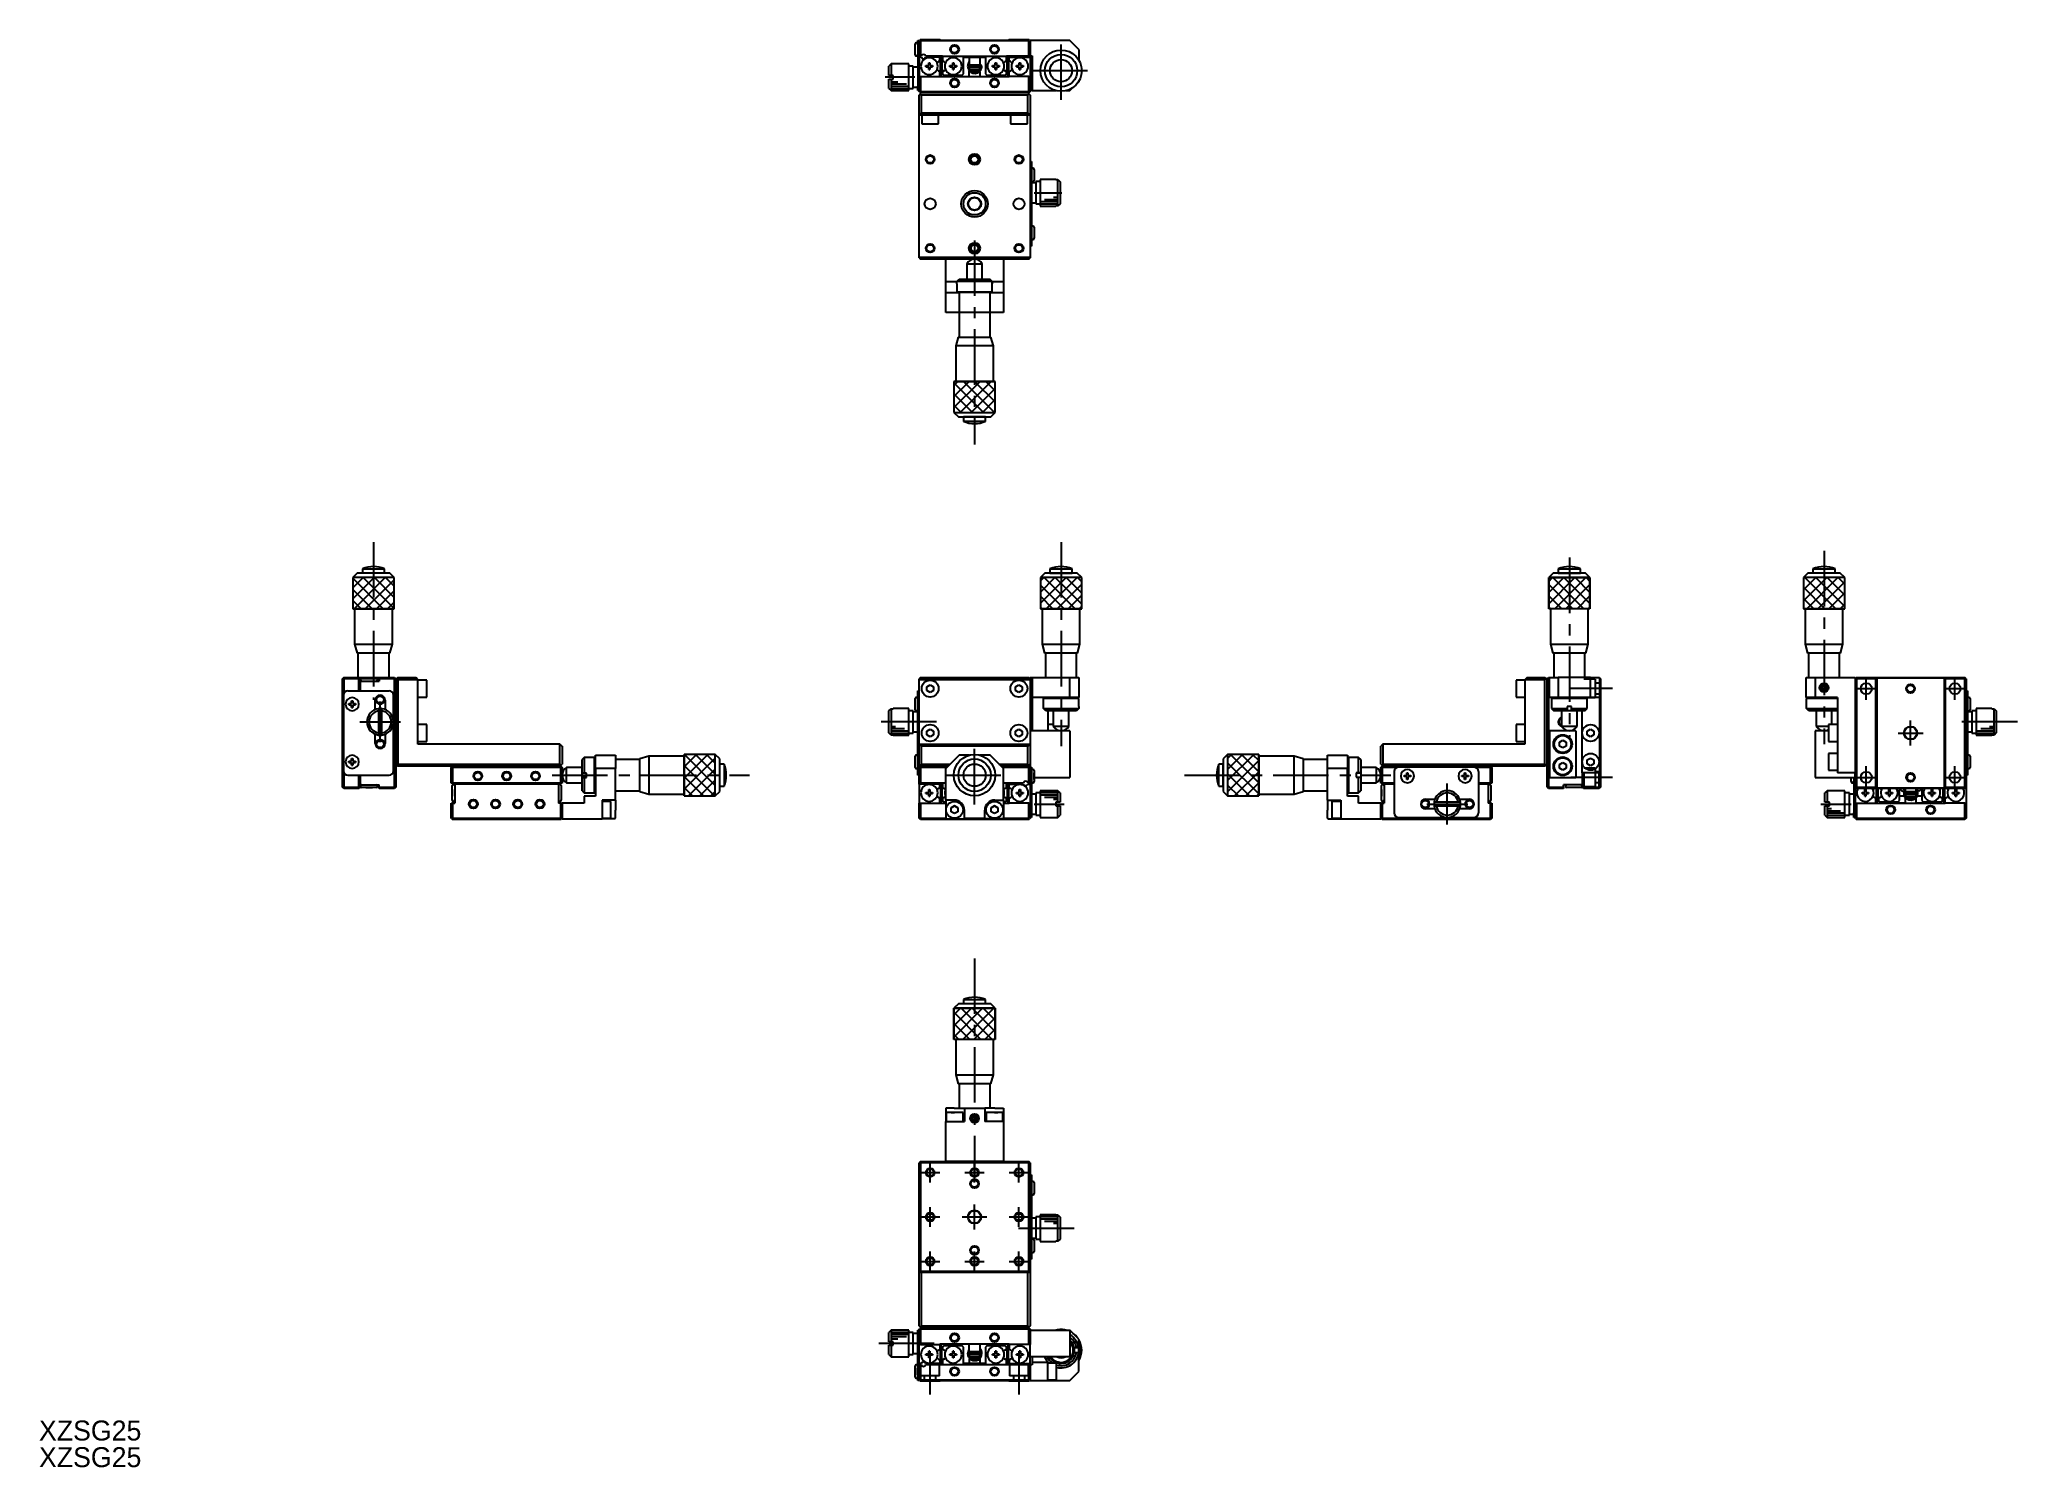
# Model space of a CAD drawing. Extents: x -81 to 365, y 18 to 340.
import ezdxf

# ---------------------------------------------------------------- set-up
doc = ezdxf.new("R2010")
doc.units = 0
doc.header["$LTSCALE"] = 10
doc.linetypes.add('CENTER', pattern=[2, 1.25, -0.25, 0.25, -0.25])
doc.linetypes.add('DASHED', pattern=[3.5, 2, -1.5])
doc.layers.get('0').update_dxf_attribs({"linetype": 'CONTINUOUS'})
doc.layers.add('CENTER', color=1, linetype='CENTER')
doc.styles.get("Standard").update_dxf_attribs({"font": 'FGP教科書体NT-M'})

msp = doc.modelspace()

# ---------------------------------------------------------------- texts
at = {"color": 7}
for p in [(-81.101173, 24.114322), (-81.101173, 18.114322)]:
    msp.add_text('XZSG25', height=4.5, dxfattribs=at).set_placement(p)

# ---------------------------------------------------------------- linework, layer by layer
at = {"color": 7, "linetype": 'CONTINUOUS'}
for p, q in [((116.31828, 336.236635), (116.31828, 338.736635)), ((116.66828, 338.986635), (116.56828, 338.986635)), ((116.91828, 338.486635), (116.91828, 339.486635)), ((116.91828, 339.486635), (117.21828, 339.486635)), ((117.21828, 339.386635), (117.36828, 339.536635)), ((117.21828, 339.486635), (117.21828, 339.386635)), ((117.21828, 335.986635), (117.21828, 339.386635)), ((117.51828, 339.686635), (117.36828, 339.536635)), ((117.36828, 339.536635), (117.51828, 339.386635)), ((117.51828, 339.686635), (121.91828, 339.686635)), ((117.51828, 339.386635), (117.51828, 335.986635)), ((141.91828, 339.386635), (117.51828, 339.386635)), ((122.11828, 339.486635), (121.91828, 339.686635)), ((137.31828, 339.486635), (122.11828, 339.486635)), ((137.51828, 339.686635), (137.31828, 339.486635)), ((137.51828, 339.686635), (141.91828, 339.686635)), ((142.06828, 339.536635), (141.91828, 339.686635)), ((141.91828, 339.386635), (142.06828, 339.536635)), ((141.91828, 335.986635), (141.91828, 339.386635)), ((142.06828, 339.536635), (142.21828, 339.386635)), ((142.21828, 339.486635), (142.21828, 335.986635)), ((151.21828, 339.486635), (142.21828, 339.486635)), ((153.21828, 337.486635), (151.21828, 339.486635)), ((116.31828, 337.611635), (116.31828, 338.236635)), ((116.31828, 337.361635), (116.31828, 337.611635)), ((116.31828, 336.736635), (116.31828, 337.361635)), ((116.56828, 335.986635), (116.66828, 335.986635)), ((116.91828, 338.486635), (116.91828, 338.286635)), ((116.91828, 338.286635), (116.91828, 336.686635)), ((116.91828, 336.686635), (116.91828, 329.186635)), ((117.21828, 335.986635), (117.21828, 335.686635)), ((117.51828, 335.986635), (117.21828, 335.986635)), ((117.74131, 335.686635), (117.21828, 335.686635)), ((117.21828, 335.686635), (117.21828, 331.386635)), ((117.51828, 335.986635), (117.74131, 335.986635)), ((118.695249, 335.986635), (122.51828, 335.986635)), ((121.91828, 335.686635), (118.695249, 335.686635)), ((119.39328, 334.436635), (119.64328, 334.436635)), ((119.39328, 333.811635), (119.39328, 334.436635)), ((119.64328, 334.436635), (119.64328, 333.811635)), ((119.64328, 333.811635), (119.64328, 334.436635)), ((121.62303, 334.717638), (121.91828, 334.8881)), ((121.91828, 334.8881), (121.91828, 335.686635)), ((122.068278, 334.867647), (122.068278, 334.936635)), ((122.068278, 332.436635), (122.068278, 334.936635)), ((122.068278, 334.867647), (122.068278, 334.936635)), ((122.068278, 334.867647), (122.068278, 334.936635)), ((122.068278, 334.867647), (122.068278, 334.936635)), ((122.068278, 334.867647), (122.068278, 334.936635)), ((122.068278, 334.867647), (122.068278, 334.936635)), ((122.068278, 334.867647), (122.068278, 334.936635)), ((122.068278, 334.867647), (122.068278, 334.936635)), ((122.068278, 334.867647), (122.068278, 334.936635)), ((122.068278, 334.867647), (122.068278, 334.936635)), ((122.068278, 334.867647), (122.068278, 334.936635)), ((122.068278, 334.867647), (122.068278, 334.936635)), ((122.068278, 334.867647), (122.068278, 334.936635)), ((122.36828, 335.686635), (122.06828, 335.686635)), ((122.06828, 335.686635), (122.06828, 331.686635)), ((122.06828, 335.686635), (122.06828, 334.867647)), ((122.36828, 335.686635), (122.36828, 331.686635)), ((122.51828, 335.986635), (122.51828, 335.886635)), ((136.91828, 335.886635), (122.51828, 335.886635)), ((122.51828, 335.886635), (122.51828, 334.8881)), ((122.51828, 334.8881), (122.81353, 334.717638)), ((124.79328, 334.436635), (125.04328, 334.436635)), ((124.79328, 333.811635), (124.79328, 334.436635)), ((125.04328, 334.436635), (125.04328, 333.811635)), ((125.04328, 333.811635), (125.04328, 334.436635)), ((127.21828, 335.686635), (132.21828, 335.686635)), ((127.21828, 331.986635), (127.21828, 335.686635)), ((128.48828, 335.686635), (128.48828, 333.986635)), ((130.98828, 333.986635), (130.98828, 335.686635)), ((132.21828, 335.686635), (132.21828, 331.986635)), ((134.39328, 334.436635), (134.64328, 334.436635)), ((134.39328, 333.811635), (134.39328, 334.436635)), ((134.64328, 334.436635), (134.64328, 333.811635)), ((134.64328, 333.811635), (134.64328, 334.436635)), ((136.62303, 334.717638), (136.91828, 334.8881)), ((136.91828, 335.986635), (141.91828, 335.986635)), ((136.91828, 335.886635), (136.91828, 335.986635)), ((136.91828, 334.8881), (136.91828, 335.886635)), ((137.068278, 334.867647), (137.068278, 334.936635)), ((137.068278, 332.436635), (137.068278, 334.936635)), ((137.068278, 334.867647), (137.068278, 334.936635)), ((137.068278, 334.867647), (137.068278, 334.936635)), ((137.068278, 334.867647), (137.068278, 334.936635)), ((137.068278, 334.867647), (137.068278, 334.936635)), ((137.068278, 334.867647), (137.068278, 334.936635)), ((137.068278, 334.867647), (137.068278, 334.936635)), ((137.068278, 334.867647), (137.068278, 334.936635)), ((137.068278, 334.867647), (137.068278, 334.936635)), ((137.068278, 334.867647), (137.068278, 334.936635)), ((137.068278, 334.867647), (137.068278, 334.936635)), ((137.068278, 334.867647), (137.068278, 334.936635)), ((137.068278, 334.867647), (137.068278, 334.936635)), ((137.36828, 335.686635), (137.06828, 335.686635)), ((137.06828, 335.686635), (137.06828, 331.686635)), ((137.06828, 335.686635), (137.06828, 334.867647)), ((137.36828, 335.686635), (137.36828, 331.686635)), ((137.51828, 335.686635), (142.21828, 335.686635)), ((137.51828, 334.8881), (137.51828, 335.686635)), ((137.81353, 334.717638), (137.51828, 334.8881)), ((139.79328, 334.436635), (140.04328, 334.436635)), ((139.79328, 333.811635), (139.79328, 334.436635)), ((140.04328, 334.436635), (140.04328, 333.811635)), ((140.04328, 333.811635), (140.04328, 334.436635)), ((142.21828, 335.986635), (141.91828, 335.986635)), ((142.21828, 335.986635), (142.71828, 335.986635)), ((142.21828, 335.686635), (142.21828, 331.386635)), ((142.71828, 335.986635), (142.71828, 328.186635)), ((153.21828, 337.486635), (153.21828, 335.057816)), ((110.91828, 334.186635), (110.41828, 333.686635)), ((110.41828, 331.586635), (110.41828, 333.686635)), ((110.91828, 331.586635), (110.41828, 331.586635)), ((110.41828, 328.686635), (110.41828, 330.786635)), ((110.41828, 330.786635), (110.91828, 330.786635)), ((110.91828, 334.186635), (110.91828, 331.586635)), ((114.91828, 334.186635), (110.91828, 334.186635)), ((111.41828, 331.586635), (110.91828, 331.586635)), ((110.91828, 330.786635), (110.91828, 328.186635)), ((110.91828, 330.786635), (111.41828, 330.786635)), ((111.41828, 330.786635), (111.41828, 331.586635)), ((114.91828, 331.186635), (114.91828, 334.186635)), ((115.91828, 333.686635), (114.91828, 333.686635)), ((114.91828, 328.186635), (114.91828, 331.186635)), ((115.91828, 331.186635), (115.91828, 333.686635)), ((116.91828, 333.436635), (115.91828, 333.436635)), ((115.91828, 328.686635), (115.91828, 331.186635)), ((117.21828, 327.986635), (117.21828, 331.386635)), ((117.21828, 331.386635), (117.51828, 331.386635)), ((117.51828, 331.386635), (117.51828, 327.986635)), ((117.51828, 331.386635), (121.91828, 331.386635)), ((118.76828, 333.811635), (119.39328, 333.811635)), ((118.76828, 333.561635), (118.76828, 333.811635)), ((119.39328, 333.561635), (118.76828, 333.561635)), ((118.76828, 333.561635), (119.39328, 333.561635)), ((119.39328, 332.936635), (119.39328, 333.561635)), ((119.64328, 332.936635), (119.39328, 332.936635)), ((119.39328, 332.936635), (119.64328, 332.936635)), ((119.64328, 333.811635), (120.26828, 333.811635)), ((119.64328, 333.561635), (119.64328, 332.936635)), ((120.26828, 333.561635), (119.64328, 333.561635)), ((119.64328, 333.561635), (120.26828, 333.561635)), ((119.64328, 332.936635), (119.64328, 333.561635)), ((120.26828, 333.811635), (120.26828, 333.561635)), ((120.26828, 333.561635), (120.26828, 333.811635)), ((121.91828, 332.485169), (121.62303, 332.655631)), ((121.91828, 331.386635), (121.91828, 332.485169)), ((121.91828, 331.286635), (121.91828, 331.386635)), ((128.91828, 331.286635), (121.91828, 331.286635)), ((122.068278, 332.436635), (122.068278, 332.505622)), ((122.068278, 332.436635), (122.068278, 332.505622)), ((122.068278, 332.436635), (122.068278, 332.505622)), ((122.068278, 332.436635), (122.068278, 332.505622)), ((122.068278, 332.436635), (122.068278, 332.505622)), ((122.068278, 332.436635), (122.068278, 332.505622)), ((122.068278, 332.436635), (122.068278, 332.505622)), ((122.068278, 332.436635), (122.068278, 332.505622)), ((122.068278, 332.436635), (122.068278, 332.505622)), ((122.06828, 332.505622), (122.06828, 331.686635)), ((122.06828, 331.686635), (122.36828, 331.686635)), ((122.81353, 332.655631), (122.51828, 332.485169)), ((122.51828, 332.485169), (122.51828, 331.986635)), ((122.51828, 331.986635), (122.81828, 331.686635)), ((122.81828, 331.686635), (126.91828, 331.686635)), ((124.16828, 333.811635), (124.79328, 333.811635)), ((124.16828, 333.561635), (124.16828, 333.811635)), ((124.79328, 333.561635), (124.16828, 333.561635)), ((124.16828, 333.561635), (124.79328, 333.561635)), ((124.79328, 332.936635), (124.79328, 333.561635)), ((125.04328, 332.936635), (124.79328, 332.936635)), ((124.79328, 332.936635), (125.04328, 332.936635)), ((125.04328, 333.811635), (125.66828, 333.811635)), ((125.04328, 333.561635), (125.04328, 332.936635)), ((125.66828, 333.561635), (125.04328, 333.561635)), ((125.04328, 333.561635), (125.66828, 333.561635)), ((125.04328, 332.936635), (125.04328, 333.561635)), ((125.66828, 333.811635), (125.66828, 333.561635)), ((125.66828, 333.561635), (125.66828, 333.811635)), ((126.91828, 331.686635), (127.21828, 331.986635)), ((128.203653, 333.826152), (128.167802, 333.728071)), ((128.167802, 333.728071), (128.192542, 333.629416)), ((128.181296, 333.485982), (128.218282, 333.294631)), ((128.192542, 333.629416), (128.269814, 333.559976)), ((128.290209, 333.887244), (128.203653, 333.826152)), ((128.269814, 333.559976), (128.373743, 333.538931)), ((128.358297, 332.702024), (128.416892, 332.586558)), ((128.373743, 333.538931), (128.489104, 333.533502)), ((128.377769, 333.549355), (131.157424, 333.549355)), ((128.429858, 332.595822), (128.416615, 332.587502)), ((128.42622, 332.586551), (128.422236, 332.580589)), ((128.46828, 332.525388), (128.46828, 331.286635)), ((128.48828, 333.986635), (130.98828, 333.986635)), ((128.48828, 333.986635), (128.566879, 333.908035)), ((128.661877, 333.560232), (128.48828, 333.386635)), ((128.48828, 333.386635), (130.98828, 333.386635)), ((128.48828, 333.386635), (128.48828, 333.186635)), ((128.48828, 333.186635), (128.53828, 333.186635)), ((128.489104, 333.533502), (128.605226, 333.530154)), ((128.542075, 333.440583), (128.527008, 333.532214)), ((128.536621, 333.907232), (128.541575, 333.933139)), ((128.53828, 333.186635), (128.53828, 332.886635)), ((128.53828, 332.886635), (130.93828, 332.886635)), ((128.53828, 332.886635), (128.74833, 332.686635)), ((128.591315, 333.489958), (128.540331, 333.44929)), ((128.605226, 333.530154), (128.630853, 333.529549)), ((128.74833, 332.686635), (130.728229, 332.686635)), ((130.51828, 331.286635), (128.91828, 331.286635)), ((129.053961, 332.663114), (129.021434, 332.686464)), ((129.146307, 332.604995), (129.053961, 332.663114)), ((129.280226, 332.539095), (129.146307, 332.604995)), ((129.419012, 332.490093), (129.280226, 332.539095)), ((137.51828, 331.286635), (130.51828, 331.286635)), ((130.728229, 332.686635), (130.93828, 332.886635)), ((130.98828, 333.386635), (130.813462, 333.561452)), ((130.911123, 333.909478), (130.98828, 333.986635)), ((130.924338, 333.552749), (130.914672, 333.559284)), ((130.91828, 333.909307), (130.91828, 333.916635)), ((130.934388, 333.547056), (130.924338, 333.552749)), ((130.944766, 333.542239), (130.934388, 333.547056)), ((130.954488, 332.913836), (130.936591, 332.925304)), ((130.93828, 332.886635), (130.93828, 333.186635)), ((130.93828, 333.186635), (130.98828, 333.186635)), ((130.93828, 332.936581), (130.962053, 332.9213)), ((130.955416, 333.538322), (130.944766, 333.542239)), ((131.11272, 332.828108), (130.954488, 332.913836)), ((130.966278, 333.535328), (130.955416, 333.538322)), ((130.962053, 332.9213), (130.972457, 332.914728)), ((130.977295, 333.533272), (130.966278, 333.535328)), ((130.96828, 331.286635), (130.96828, 332.406425)), ((130.972457, 332.914728), (130.982851, 332.908231)), ((130.988404, 333.532166), (130.977295, 333.533272)), ((130.981792, 333.979928), (130.997324, 333.907257)), ((130.982851, 332.908231), (130.993184, 332.901841)), ((130.98828, 333.186635), (130.98828, 333.386635)), ((130.999547, 333.532016), (130.988404, 333.532166)), ((130.993184, 332.901841), (131.003406, 332.895589)), ((130.999547, 333.532016), (131.127187, 333.536893)), ((131.003406, 332.895589), (131.013466, 332.889507)), ((131.013466, 332.889507), (131.023314, 332.883624)), ((131.023314, 332.883624), (131.032901, 332.87797)), ((131.032901, 332.87797), (131.04218, 332.872572)), ((131.04218, 332.872572), (131.051105, 332.867457)), ((131.051105, 332.867457), (131.059632, 332.862651)), ((131.059632, 332.862651), (131.067719, 332.858177)), ((131.067719, 332.858177), (131.075326, 332.854058)), ((131.075326, 332.854058), (131.082415, 332.850313)), ((131.082415, 332.850313), (131.088951, 332.846962)), ((131.088951, 332.846962), (131.094901, 332.844021)), ((131.094901, 332.844021), (131.100237, 332.841504)), ((131.100237, 332.841504), (131.103457, 332.84006)), ((131.103457, 332.84006), (131.106382, 332.838816)), ((131.106382, 332.838816), (131.109004, 332.837775)), ((131.109004, 332.837775), (131.111319, 332.836938)), ((131.111319, 332.836938), (131.113321, 332.836308)), ((131.113321, 332.836308), (131.115006, 332.835886)), ((131.115006, 332.835886), (131.116369, 332.835672)), ((131.116369, 332.835672), (131.117409, 332.835668)), ((131.117409, 332.835668), (131.118446, 332.836173)), ((131.118446, 332.836173), (131.134797, 332.863377)), ((131.127187, 333.536893), (131.230456, 333.547808)), ((131.131141, 333.535047), (131.129952, 333.537076)), ((131.147306, 333.505698), (131.131141, 333.535047)), ((131.134797, 332.863377), (131.150642, 332.892893)), ((131.161988, 333.475586), (131.147306, 333.505698)), ((131.150642, 332.892893), (131.164997, 332.923158)), ((131.175153, 333.444784), (131.161988, 333.475586)), ((131.164997, 332.923158), (131.177826, 332.954096)), ((131.186767, 333.413369), (131.175153, 333.444784)), ((131.283754, 333.86933), (131.17665, 333.899105)), ((131.177826, 332.954096), (131.189098, 332.985632)), ((131.196801, 333.381418), (131.186767, 333.413369)), ((131.189098, 332.985632), (131.198785, 333.017686)), ((131.205233, 333.34901), (131.196801, 333.381418)), ((131.198785, 333.017686), (131.206862, 333.050181)), ((131.212039, 333.316226), (131.205233, 333.34901)), ((131.206862, 333.050181), (131.213311, 333.083035)), ((131.217205, 333.283145), (131.212039, 333.316226)), ((131.213311, 333.083035), (131.218116, 333.116169)), ((131.220717, 333.24985), (131.217205, 333.283145)), ((131.218116, 333.116169), (131.221264, 333.149499)), ((131.222566, 333.216422), (131.220717, 333.24985)), ((131.221264, 333.149499), (131.222749, 333.182944)), ((131.222749, 333.182944), (131.222566, 333.216422)), ((131.230456, 333.547808), (131.319715, 333.599114)), ((131.351904, 333.792123), (131.283754, 333.86933)), ((131.319715, 333.599114), (131.365071, 333.689932)), ((131.365071, 333.689932), (131.351904, 333.792123)), ((132.21828, 331.986635), (132.51828, 331.686635)), ((132.51828, 331.686635), (136.61828, 331.686635)), ((133.76828, 333.811635), (134.39328, 333.811635)), ((133.76828, 333.561635), (133.76828, 333.811635)), ((134.39328, 333.561635), (133.76828, 333.561635)), ((133.76828, 333.561635), (134.39328, 333.561635)), ((134.39328, 332.936635), (134.39328, 333.561635)), ((134.64328, 332.936635), (134.39328, 332.936635)), ((134.39328, 332.936635), (134.64328, 332.936635)), ((134.64328, 333.811635), (135.26828, 333.811635)), ((134.64328, 333.561635), (134.64328, 332.936635)), ((135.26828, 333.561635), (134.64328, 333.561635)), ((134.64328, 332.936635), (134.64328, 333.561635)), ((134.64328, 333.561635), (135.26828, 333.561635)), ((135.26828, 333.811635), (135.26828, 333.561635)), ((135.26828, 333.561635), (135.26828, 333.811635)), ((136.61828, 331.686635), (136.91828, 331.986635)), ((136.91828, 332.485169), (136.62303, 332.655631)), ((136.91828, 331.986635), (136.91828, 332.485169)), ((137.068278, 332.436635), (137.068278, 332.505622)), ((137.068278, 332.436635), (137.068278, 332.505622)), ((137.06828, 332.505622), (137.06828, 331.686635)), ((137.06828, 331.686635), (137.36828, 331.686635)), ((137.51828, 332.485169), (137.81353, 332.655631)), ((137.51828, 331.386635), (137.51828, 332.485169)), ((137.51828, 331.386635), (137.51828, 331.286635)), ((141.91828, 331.386635), (137.51828, 331.386635)), ((139.16828, 333.811635), (139.79328, 333.811635)), ((139.16828, 333.561635), (139.16828, 333.811635)), ((139.79328, 333.561635), (139.16828, 333.561635)), ((139.16828, 333.561635), (139.79328, 333.561635)), ((139.79328, 332.936635), (139.79328, 333.561635)), ((140.04328, 332.936635), (139.79328, 332.936635)), ((139.79328, 332.936635), (140.04328, 332.936635)), ((140.04328, 333.811635), (140.66828, 333.811635)), ((140.04328, 333.561635), (140.04328, 332.936635)), ((140.66828, 333.561635), (140.04328, 333.561635)), ((140.04328, 333.561635), (140.66828, 333.561635)), ((140.04328, 332.936635), (140.04328, 333.561635)), ((140.66828, 333.811635), (140.66828, 333.561635)), ((140.66828, 333.561635), (140.66828, 333.811635)), ((141.91828, 327.986635), (141.91828, 331.386635)), ((141.91828, 331.386635), (142.21828, 331.386635)), ((142.21828, 334.186635), (142.71828, 334.186635)), ((142.21828, 331.386635), (142.21828, 327.986635)), ((152.967028, 329.935383), (153.21828, 330.186635)), ((153.21828, 330.315453), (153.21828, 330.186635)), ((110.41828, 328.686635), (110.91828, 328.186635)), ((110.91828, 328.186635), (114.91828, 328.186635)), ((114.91828, 328.686635), (115.91828, 328.686635)), ((115.91828, 328.936635), (116.91828, 328.936635)), ((116.91828, 328.186635), (116.91828, 329.186635)), ((117.21828, 328.186635), (116.91828, 328.186635)), ((117.36828, 327.836635), (117.21828, 327.986635)), ((117.21828, 327.186635), (117.46828, 327.436635)), ((117.21828, 322.686635), (117.21828, 327.186635)), ((117.51828, 327.986635), (117.36828, 327.836635)), ((117.36828, 327.836635), (117.51828, 327.686635)), ((117.46828, 327.436635), (117.71828, 327.686635)), ((117.71828, 327.186635), (117.46828, 327.436635)), ((117.51828, 327.986635), (141.91828, 327.986635)), ((141.91828, 327.686635), (117.51828, 327.686635)), ((117.71828, 327.186635), (117.71828, 323.186635)), ((141.71828, 327.186635), (117.71828, 327.186635)), ((141.71828, 327.686635), (141.96828, 327.436635)), ((141.96828, 327.436635), (141.71828, 327.186635)), ((141.71828, 323.186635), (141.71828, 327.186635)), ((142.06828, 327.836635), (141.91828, 327.986635)), ((142.06828, 327.836635), (141.91828, 327.686635)), ((141.96828, 327.436635), (142.21828, 327.186635)), ((142.21828, 327.986635), (142.06828, 327.836635)), ((142.71828, 328.186635), (142.21828, 328.186635)), ((142.21828, 327.186635), (142.21828, 322.686635)), ((142.71828, 328.186635), (148.046742, 328.186635)), ((150.389817, 328.186635), (151.21828, 328.186635)), ((151.21828, 328.186635), (151.969531, 328.937886)), ((117.21828, 322.686635), (117.71828, 323.186635)), ((142.21828, 322.686635), (117.21828, 322.686635)), ((117.21828, 290.686635), (117.21828, 322.686635)), ((117.71828, 323.186635), (141.71828, 323.186635)), ((117.81828, 322.686635), (117.81828, 320.686635)), ((121.61828, 320.686635), (121.61828, 322.686635)), ((137.81828, 322.686635), (137.81828, 320.686635)), ((141.61828, 320.686635), (141.61828, 322.686635)), ((141.71828, 323.186635), (142.21828, 322.686635)), ((142.21828, 322.686635), (142.21828, 290.686635)), ((117.81828, 320.686635), (121.61828, 320.686635)), ((137.81828, 320.686635), (141.61828, 320.686635)), ((142.21828, 312.186635), (142.51828, 312.186635)), ((142.51828, 312.186635), (142.51828, 311.186635)), ((142.51828, 311.186635), (142.51828, 309.986635)), ((142.51828, 309.986635), (142.51828, 308.386635)), ((142.51828, 308.386635), (142.51828, 296.986635)), ((142.86828, 310.686635), (142.76828, 310.686635)), ((142.76828, 307.686635), (142.86828, 307.686635)), ((143.11828, 310.436635), (143.11828, 307.936635)), ((143.51828, 307.686635), (143.51828, 302.686635)), ((144.51828, 307.686635), (143.51828, 307.686635)), ((143.51828, 307.686635), (143.51828, 302.686635)), ((144.51828, 307.686635), (143.51828, 307.686635)), ((148.01828, 308.186635), (144.51828, 308.186635)), ((144.51828, 308.186635), (144.51828, 305.186713)), ((144.51828, 308.186635), (144.51828, 305.186713)), ((148.01828, 308.186635), (144.51828, 308.186635)), ((148.01828, 308.186635), (148.01828, 308.159848)), ((148.01828, 308.186635), (148.01828, 308.159848)), ((148.01828, 308.186635), (148.01828, 308.159848)), ((148.01828, 308.159848), (148.51828, 308.159848)), ((148.01828, 308.159848), (148.51828, 308.159848)), ((148.51828, 302.213421), (148.51828, 308.159848)), ((148.51828, 308.159848), (149.01828, 307.654427)), ((148.51828, 302.213421), (148.51828, 308.159848)), ((148.51828, 308.159848), (149.01828, 307.654427)), ((149.01828, 307.654427), (149.01828, 302.718842)), ((149.01828, 307.654427), (149.01828, 305.1867)), ((143.51828, 307.436635), (142.51828, 307.436635)), ((144.51828, 305.186713), (144.51828, 302.186635)), ((144.51828, 305.186713), (144.51828, 302.186635)), ((149.01828, 305.1867), (149.01828, 302.718842)), ((142.51828, 302.936635), (143.51828, 302.936635)), ((143.51828, 302.686635), (144.51828, 302.686635)), ((143.51828, 302.686635), (144.51828, 302.686635)), ((144.51828, 302.186635), (148.01828, 302.186635)), ((144.51828, 302.186635), (148.01828, 302.186635)), ((148.51828, 302.213421), (148.01828, 302.213421)), ((148.01828, 302.213421), (148.01828, 302.186635)), ((148.01828, 302.213421), (148.01828, 302.186635)), ((148.51828, 302.213421), (148.01828, 302.213421)), ((148.01828, 302.213421), (148.01828, 302.186635)), ((149.01828, 302.718842), (148.51828, 302.213421)), ((149.01828, 302.718842), (148.51828, 302.213421)), ((142.51828, 296.986635), (142.51828, 295.386635)), ((142.51828, 295.386635), (142.51828, 294.186635)), ((142.51828, 294.186635), (142.51828, 293.186635)), ((142.86828, 297.686635), (142.76828, 297.686635)), ((142.76828, 294.686635), (142.86828, 294.686635)), ((143.11828, 297.436635), (143.11828, 294.936635)), ((117.71828, 290.186635), (117.21828, 290.686635)), ((117.21828, 290.686635), (142.21828, 290.686635)), ((117.21828, 290.486635), (117.21828, 290.686635)), ((117.21828, 290.486635), (117.36828, 290.336635)), ((117.46828, 290.436635), (117.36828, 290.336635)), ((117.36828, 290.336635), (117.51828, 290.186635)), ((117.71828, 290.186635), (117.51828, 290.186635)), ((141.71828, 290.186635), (117.71828, 290.186635)), ((123.21828, 285.186635), (123.21828, 290.186635)), ((136.21828, 290.186635), (136.21828, 285.186635)), ((142.21828, 290.686635), (141.71828, 290.186635)), ((141.91828, 290.186635), (141.71828, 290.186635)), ((141.91828, 290.186635), (142.06828, 290.336635)), ((142.06828, 290.336635), (141.96828, 290.436635)), ((142.06828, 290.336635), (142.21828, 290.486635)), ((142.51828, 293.186635), (142.21828, 293.186635)), ((142.21828, 290.686635), (142.21828, 290.486635)), ((125.745287, 285.186635), (126.249792, 285.686635)), ((126.249792, 285.686635), (133.177711, 285.686635)), ((127.96828, 289.186635), (129.71828, 289.186635)), ((127.96828, 289.186635), (127.96828, 285.686635)), ((129.71828, 289.186635), (131.46828, 289.186635)), ((131.46828, 285.686635), (131.46828, 289.186635)), ((133.177711, 285.686635), (133.682216, 285.186635)), ((133.186768, 285.686635), (133.177711, 285.686635)), ((133.691272, 285.186635), (133.186768, 285.686635)), ((123.21828, 285.186635), (125.745287, 285.186635)), ((123.21828, 282.686635), (123.21828, 285.186635)), ((123.21828, 278.186635), (123.21828, 282.686635)), ((123.21828, 282.686635), (126.21828, 282.686635)), ((125.71828, 284.686635), (125.745287, 284.686635)), ((125.71828, 284.686635), (125.71828, 282.886635)), ((125.71828, 282.886635), (133.71828, 282.886635)), ((125.71828, 282.886635), (125.91828, 282.686635)), ((125.745287, 284.686635), (125.745287, 285.186635)), ((133.682216, 285.186635), (125.745287, 285.186635)), ((126.21828, 282.686635), (126.21828, 278.186635)), ((133.21828, 282.686635), (126.21828, 282.686635)), ((133.21828, 278.186635), (133.21828, 282.686635)), ((133.21828, 282.686635), (136.21828, 282.686635)), ((133.51828, 282.686635), (133.71828, 282.886635)), ((133.682216, 285.186635), (133.682216, 284.686635)), ((133.682216, 284.686635), (133.71828, 284.686635)), ((133.691272, 284.686635), (133.691272, 285.186635)), ((133.691272, 285.186635), (136.21828, 285.186635)), ((133.71828, 282.886635), (133.71828, 284.686635)), ((136.21828, 285.186635), (136.21828, 282.686635)), ((136.21828, 282.686635), (136.21828, 278.186635)), ((126.21828, 278.186635), (123.21828, 278.186635)), ((133.21828, 278.186635), (126.21828, 278.186635)), ((126.21828, 278.186635), (126.21828, 272.686635)), ((136.21828, 278.186635), (133.21828, 278.186635)), ((133.21828, 272.686635), (133.21828, 278.186635)), ((126.01828, 272.686635), (125.46828, 270.686635)), ((126.01828, 272.686635), (129.71828, 272.686635)), ((129.71828, 272.686635), (133.41828, 272.686635)), ((133.96828, 270.686635), (133.41828, 272.686635)), ((133.96828, 270.686635), (125.46828, 270.686635)), ((125.46828, 270.686635), (125.46828, 262.686635)), ((133.96828, 262.686635), (133.96828, 270.686635)), ((125.06828, 262.686635), (134.36828, 262.686635)), ((125.06828, 262.686635), (125.06828, 255.686635)), ((134.36828, 255.686635), (134.36828, 262.686635)), ((125.06828, 255.686635), (129.71828, 255.686635)), ((125.06828, 255.686635), (126.06828, 254.686635)), ((126.06828, 254.686635), (129.71828, 254.686635)), ((126.06828, 254.686635), (127.21828, 254.686635)), ((127.21828, 254.686635), (132.21828, 254.686635)), ((129.71828, 254.686635), (127.21828, 254.686635)), ((127.21828, 254.686635), (127.21828, 253.686635)), ((129.71828, 255.686635), (134.36828, 255.686635)), ((129.71828, 254.686635), (133.36828, 254.686635)), ((132.21828, 254.686635), (129.71828, 254.686635)), ((132.21828, 254.686635), (133.36828, 254.686635)), ((132.21828, 253.686635), (132.21828, 254.686635)), ((133.36828, 254.686635), (134.36828, 255.686635)), ((129.71828, 253.686635), (127.21828, 253.686635)), ((132.21828, 253.686635), (129.71828, 253.686635)), ((-9.362688, 219.485914), (-10.362688, 218.485914)), ((-1.062688, 218.485914), (-10.362688, 218.485914)), ((-10.362688, 218.485914), (-10.362688, 211.485914)), ((-2.062688, 219.485914), (-9.362688, 219.485914)), ((-8.212688, 220.485914), (-3.212688, 220.485914)), ((-8.212688, 220.485914), (-8.212688, 219.485914)), ((-3.212688, 219.485914), (-3.212688, 220.485914)), ((-1.062688, 218.485914), (-2.062688, 219.485914)), ((-1.062688, 211.485914), (-1.062688, 218.485914)), ((145.56828, 219.485914), (144.56828, 218.485914)), ((153.86828, 218.485914), (144.56828, 218.485914)), ((144.56828, 218.485914), (144.56828, 211.485914)), ((146.71828, 219.485914), (145.56828, 219.485914)), ((152.86828, 219.485914), (145.56828, 219.485914)), ((146.71828, 220.485914), (151.71828, 220.485914)), ((146.71828, 220.485914), (146.71828, 219.485914)), ((151.71828, 219.485914), (146.71828, 219.485914)), ((146.71828, 219.485914), (151.71828, 219.485914)), ((151.71828, 219.485914), (151.71828, 220.485914)), ((152.86828, 219.485914), (151.71828, 219.485914)), ((153.86828, 218.485914), (152.86828, 219.485914)), ((153.86828, 211.485914), (153.86828, 218.485914)), ((260.096573, 219.485914), (259.096573, 218.485914)), ((263.746573, 218.485914), (259.096573, 218.485914)), ((259.096573, 218.485914), (259.096573, 211.485914)), ((261.246573, 219.485914), (260.096573, 219.485914)), ((263.746573, 219.485914), (260.096573, 219.485914)), ((261.246573, 220.485914), (263.746573, 220.485914)), ((261.246573, 220.485914), (261.246573, 219.485914)), ((266.246573, 219.485914), (261.246573, 219.485914)), ((261.246573, 219.485914), (263.746573, 219.485914)), ((263.746573, 220.485914), (266.246573, 220.485914)), ((267.396573, 219.485914), (263.746573, 219.485914)), ((263.746573, 219.485914), (266.246573, 219.485914)), ((268.396573, 218.485914), (263.746573, 218.485914)), ((266.246573, 219.485914), (266.246573, 220.485914)), ((267.396573, 219.485914), (266.246573, 219.485914)), ((268.396573, 218.485914), (267.396573, 219.485914)), ((268.396573, 211.485914), (268.396573, 218.485914)), ((317.493633, 219.485914), (316.493633, 218.485914)), ((325.793633, 218.485914), (316.493633, 218.485914)), ((316.493633, 218.485914), (316.493633, 211.485914)), ((324.793633, 219.485914), (317.493633, 219.485914)), ((318.643633, 220.485914), (323.643633, 220.485914)), ((318.643633, 220.485914), (318.643633, 219.485914)), ((323.643633, 219.485914), (323.643633, 220.485914)), ((325.793633, 218.485914), (324.793633, 219.485914)), ((325.793633, 211.485914), (325.793633, 218.485914)), ((-1.062688, 211.485914), (-10.362688, 211.485914)), ((-9.962688, 211.485914), (-10.362688, 211.485914)), ((-1.462688, 211.485914), (-9.962688, 211.485914)), ((-1.462688, 211.485914), (-9.962688, 211.485914)), ((-9.962688, 211.485914), (-9.962688, 203.485914)), ((-1.062688, 211.485914), (-1.462688, 211.485914)), ((-1.462688, 203.485914), (-1.462688, 211.485914)), ((149.21828, 211.485914), (144.56828, 211.485914)), ((144.96828, 211.485914), (144.96828, 203.485914)), ((153.86828, 211.485914), (149.21828, 211.485914)), ((153.46828, 203.485914), (153.46828, 211.485914)), ((268.396573, 211.485914), (259.096573, 211.485914)), ((259.496573, 211.485914), (259.496573, 203.485914)), ((267.996573, 203.485914), (267.996573, 211.485914)), ((316.893633, 211.485914), (316.493633, 211.485914)), ((325.793633, 211.485914), (316.493633, 211.485914)), ((321.143633, 211.485914), (316.893633, 211.485914)), ((325.393633, 211.485914), (316.893633, 211.485914)), ((316.893633, 211.485914), (316.893633, 203.485914)), ((325.393633, 211.485914), (321.143633, 211.485914)), ((325.793633, 211.485914), (325.393633, 211.485914)), ((325.393633, 203.485914), (325.393633, 211.485914)), ((-9.962688, 203.485914), (-5.712688, 203.485914)), ((-9.962688, 203.485914), (-9.412688, 201.485914)), ((-9.212688, 201.485914), (-9.412688, 201.485914)), ((-2.012688, 201.485914), (-9.412688, 201.485914)), ((-2.212688, 201.485914), (-9.212688, 201.485914)), ((-9.212688, 201.485914), (-9.212688, 195.985914)), ((-5.712688, 203.485914), (-1.462688, 203.485914)), ((-2.012688, 201.485914), (-2.212688, 201.485914)), ((-2.212688, 195.985914), (-2.212688, 201.485914)), ((-2.012688, 201.485914), (-1.462688, 203.485914)), ((144.96828, 203.485914), (153.46828, 203.485914)), ((144.96828, 203.485914), (145.51828, 201.485914)), ((152.91828, 201.485914), (145.51828, 201.485914)), ((145.71828, 201.485914), (145.71828, 195.985914)), ((152.71828, 195.985914), (152.71828, 201.485914)), ((152.91828, 201.485914), (153.46828, 203.485914)), ((259.496573, 203.485914), (267.996573, 203.485914)), ((259.496573, 203.485914), (260.046573, 201.485914)), ((263.746573, 201.485914), (260.046573, 201.485914)), ((260.246573, 201.485914), (260.246573, 195.985914)), ((267.446573, 201.485914), (263.746573, 201.485914)), ((267.246573, 195.985914), (267.246573, 201.485914)), ((267.446573, 201.485914), (267.996573, 203.485914)), ((316.893633, 203.485914), (325.393633, 203.485914)), ((316.893633, 203.485914), (317.443633, 201.485914)), ((324.843633, 201.485914), (317.443633, 201.485914)), ((317.643633, 201.485914), (317.443633, 201.485914)), ((324.643633, 201.485914), (317.643633, 201.485914)), ((317.643633, 201.485914), (317.643633, 195.985914)), ((324.843633, 201.485914), (324.643633, 201.485914)), ((324.643633, 195.985914), (324.643633, 201.485914)), ((324.843633, 201.485914), (325.393633, 203.485914)), ((-12.712688, 195.685914), (-12.562688, 195.835914)), ((-12.712688, 171.285914), (-12.712688, 195.685914)), ((-12.562688, 195.835914), (-12.412688, 195.985914)), ((-12.412688, 195.685914), (-12.562688, 195.835914)), ((-12.512688, 195.985914), (-12.512688, 195.885914)), ((-12.512688, 195.985914), (-12.412688, 195.985914)), ((-12.512688, 191.985914), (-12.512688, 174.985914)), ((-12.412688, 195.985914), (-9.012688, 195.985914)), ((-12.412688, 195.685914), (-12.412688, 192.421804)), ((-9.012688, 195.685914), (-12.412688, 195.685914)), ((-11.512688, 192.985914), (-2.212688, 192.985914)), ((-9.012688, 195.985914), (-9.012688, 195.685914)), ((-9.012688, 195.985914), (-8.912688, 195.985914)), ((-9.012688, 192.985914), (-9.012688, 195.685914)), ((-8.912688, 195.985914), (-4.412688, 195.985914)), ((-8.912688, 195.985914), (-8.912688, 195.185914)), ((-8.912688, 195.185914), (-8.712688, 195.185914)), ((-8.712688, 195.185914), (-8.712688, 192.985914)), ((-8.712688, 195.185914), (-7.512688, 195.185914)), ((-8.612688, 195.535914), (-8.612688, 195.435914)), ((-8.362688, 195.785914), (-6.712688, 195.785914)), ((-7.512688, 195.185914), (-5.912688, 195.185914)), ((-7.462688, 195.785914), (-6.837688, 195.785914)), ((-6.837688, 195.785914), (-6.587688, 195.785914)), ((-6.712688, 195.785914), (-5.062688, 195.785914)), ((-6.587688, 195.785914), (-5.962688, 195.785914)), ((-5.912688, 195.185914), (-4.412688, 195.185914)), ((-4.812688, 195.435914), (-4.812688, 195.535914)), ((-4.412688, 195.985914), (-1.012688, 195.985914)), ((-4.412688, 195.685914), (-4.412688, 195.985914)), ((-4.412688, 195.685914), (-4.412688, 195.185914)), ((-1.012688, 195.685914), (-4.412688, 195.685914)), ((-1.212688, 185.985914), (-1.212688, 191.985914)), ((-1.012688, 195.985914), (-0.862688, 195.835914)), ((-0.862688, 195.835914), (-1.012688, 195.685914)), ((-1.012688, 171.285914), (-1.012688, 195.685914)), ((-0.862688, 195.835914), (-0.712688, 195.685914)), ((-0.462688, 195.735914), (-0.712688, 195.485914)), ((-0.712688, 195.685914), (-0.712688, 171.285914)), ((-0.212688, 195.985914), (-0.462688, 195.735914)), ((-0.212688, 195.485914), (-0.462688, 195.735914)), ((-0.212688, 195.985914), (3.787312, 195.985914)), ((-0.212688, 195.485914), (-0.212688, 176.485914)), ((4.287312, 195.485914), (-0.212688, 195.485914)), ((4.287312, 195.485914), (3.787312, 195.985914)), ((4.287312, 180.985914), (4.287312, 195.485914)), ((6.287312, 195.385914), (4.287312, 195.385914)), ((6.287312, 191.585914), (6.287312, 195.385914)), ((116.91828, 192.985914), (117.21828, 192.985914)), ((116.91828, 191.985914), (116.91828, 192.985914)), ((116.91828, 190.785914), (116.91828, 191.985914)), ((117.21828, 195.485914), (117.71828, 195.985914)), ((117.36828, 195.835914), (117.21828, 195.685914)), ((117.21828, 195.485914), (117.21828, 195.685914)), ((142.21828, 195.485914), (117.21828, 195.485914)), ((117.21828, 180.985914), (117.21828, 195.485914)), ((117.51828, 195.985914), (117.36828, 195.835914)), ((117.36828, 195.835914), (117.46828, 195.735914)), ((117.51828, 195.985914), (117.71828, 195.985914)), ((117.71828, 195.985914), (141.71828, 195.985914)), ((118.96828, 193.918926), (119.71828, 194.351939)), ((118.96828, 193.052901), (118.96828, 193.918926)), ((119.71828, 192.619888), (118.96828, 193.052901)), ((119.71828, 194.351939), (120.46828, 193.918926)), ((120.46828, 193.052901), (119.71828, 192.619888)), ((120.46828, 193.918926), (120.46828, 193.052901)), ((138.96828, 193.918926), (139.71828, 194.351939)), ((138.96828, 193.052901), (138.96828, 193.918926)), ((139.71828, 192.619888), (138.96828, 193.052901)), ((139.71828, 194.351939), (140.46828, 193.918926)), ((140.46828, 193.052901), (139.71828, 192.619888)), ((140.46828, 193.918926), (140.46828, 193.052901)), ((141.71828, 195.985914), (142.21828, 195.485914)), ((141.71828, 195.985914), (141.91828, 195.985914)), ((142.06828, 195.835914), (141.91828, 195.985914)), ((142.06828, 195.835914), (141.96828, 195.735914)), ((142.21828, 195.685914), (142.06828, 195.835914)), ((142.21828, 195.685914), (142.21828, 195.985914)), ((142.21828, 195.985914), (142.71828, 195.985914)), ((142.21828, 195.685914), (142.21828, 195.485914)), ((142.21828, 195.485914), (142.21828, 180.985914)), ((142.71828, 195.985914), (142.71828, 191.485914)), ((142.71828, 195.985914), (151.21828, 195.985914)), ((151.21828, 191.485914), (151.21828, 195.985914)), ((151.21828, 195.985914), (153.21828, 195.985914)), ((153.21828, 195.985914), (153.21828, 191.485914)), ((251.746573, 195.385914), (251.746573, 193.485914)), ((253.746573, 195.385914), (251.746573, 195.385914)), ((251.746573, 193.485914), (251.746573, 191.585914)), ((254.246573, 195.985914), (253.746573, 195.485914)), ((258.246573, 195.485914), (253.746573, 195.485914)), ((253.746573, 195.485914), (253.746573, 180.985914)), ((254.246573, 195.985914), (258.246573, 195.985914)), ((258.496573, 195.735914), (258.246573, 195.985914)), ((258.496573, 195.735914), (258.246573, 195.485914)), ((258.246573, 176.485914), (258.246573, 195.485914)), ((258.746573, 195.485914), (258.496573, 195.735914)), ((258.896573, 195.835914), (258.746573, 195.685914)), ((258.746573, 171.285914), (258.746573, 195.685914)), ((258.896573, 195.835914), (259.046573, 195.985914)), ((259.046573, 195.685914), (258.896573, 195.835914)), ((259.046573, 195.985914), (259.246573, 195.985914)), ((259.046573, 195.685914), (259.046573, 171.285914)), ((259.246573, 195.685914), (259.046573, 195.685914)), ((259.246573, 191.485914), (259.246573, 195.985914)), ((259.246573, 195.985914), (261.246573, 195.985914)), ((261.246573, 195.985914), (261.246573, 191.485914)), ((268.546573, 195.985914), (261.246573, 195.985914)), ((268.546573, 191.485914), (268.546573, 195.985914)), ((268.546573, 195.985914), (270.546573, 195.985914)), ((270.546573, 195.985914), (270.546573, 191.485914)), ((270.546573, 195.885914), (270.596573, 195.835914)), ((270.596573, 195.835914), (270.546573, 195.785914)), ((270.596573, 195.835914), (270.746573, 195.685914)), ((270.746573, 195.685914), (270.746573, 171.285914)), ((317.143633, 191.485914), (317.143633, 195.985914)), ((317.143633, 195.985914), (319.143633, 195.985914)), ((319.143633, 195.985914), (319.143633, 191.485914)), ((319.143633, 195.985914), (328.143633, 195.985914)), ((320.693633, 193.945721), (320.729888, 193.966653)), ((320.693633, 193.903859), (320.693633, 193.945721)), ((320.693633, 193.467969), (320.693633, 193.903859)), ((320.693633, 193.426106), (320.693633, 193.467969)), ((320.729888, 193.405175), (320.693633, 193.426106)), ((320.729888, 193.966653), (321.107379, 194.184598)), ((321.107379, 193.18723), (320.729888, 193.405175)), ((321.107379, 194.184598), (321.143633, 194.205529)), ((321.143633, 193.166299), (321.107379, 193.18723)), ((321.143633, 194.205529), (321.179888, 194.184598)), ((321.179888, 193.18723), (321.143633, 193.166299)), ((321.179888, 194.184598), (321.557379, 193.966653)), ((321.557379, 193.405175), (321.179888, 193.18723)), ((321.557379, 193.966653), (321.593633, 193.945721)), ((321.593633, 193.426106), (321.557379, 193.405175)), ((321.593633, 193.945721), (321.593633, 193.903859)), ((321.593633, 193.903859), (321.593633, 193.467969)), ((321.593633, 193.467969), (321.593633, 193.426106)), ((328.143633, 195.985914), (328.143633, 174.485914)), ((328.293633, 195.835914), (328.143633, 195.685914)), ((328.443633, 195.985914), (328.293633, 195.835914)), ((328.293633, 195.835914), (328.443633, 195.685914)), ((328.443633, 195.985914), (352.843633, 195.985914)), ((328.443633, 195.685914), (328.443633, 171.285914)), ((332.843633, 195.685914), (328.443633, 195.685914)), ((332.843633, 195.685914), (333.043633, 195.885914)), ((332.843633, 171.285914), (332.843633, 195.685914)), ((333.043633, 195.885914), (348.243633, 195.885914)), ((333.043633, 195.885914), (333.043633, 171.085914)), ((348.243633, 195.885914), (348.443633, 195.685914)), ((348.243633, 195.885914), (348.243633, 171.085914)), ((352.843633, 195.685914), (348.443633, 195.685914)), ((348.443633, 195.685914), (348.443633, 171.285914)), ((352.993633, 195.835914), (352.843633, 195.985914)), ((352.843633, 195.685914), (352.993633, 195.835914)), ((352.843633, 171.285914), (352.843633, 195.685914)), ((353.143633, 195.685914), (352.993633, 195.835914)), ((353.143633, 195.685914), (353.143633, 192.421804)), ((353.143633, 192.985914), (353.443633, 192.985914)), ((353.143633, 191.985914), (353.143633, 192.421804)), ((353.143633, 174.985914), (353.143633, 191.985914)), ((353.443633, 192.985914), (353.443633, 191.985914)), ((353.443633, 191.985914), (353.443633, 190.785914)), ((-11.262688, 190.110914), (-10.637688, 190.110914)), ((-11.262688, 189.860914), (-11.262688, 190.110914)), ((-10.637688, 189.860914), (-11.262688, 189.860914)), ((-11.262688, 189.860914), (-10.637688, 189.860914)), ((-10.637688, 190.735914), (-10.387688, 190.735914)), ((-10.637688, 190.110914), (-10.637688, 190.735914)), ((-10.637688, 189.235914), (-10.637688, 189.860914)), ((-10.387688, 189.235914), (-10.637688, 189.235914)), ((-10.637688, 189.235914), (-10.387688, 189.235914)), ((-10.387688, 190.735914), (-10.387688, 190.110914)), ((-10.387688, 190.110914), (-9.762688, 190.110914)), ((-10.387688, 189.860914), (-10.387688, 189.235914)), ((-9.762688, 189.860914), (-10.387688, 189.860914)), ((-10.387688, 189.860914), (-9.762688, 189.860914)), ((-9.762688, 190.110914), (-9.762688, 189.860914)), ((-5.312688, 188.776971), (-5.312688, 190.885914)), ((-4.612688, 188.959127), (-4.612688, 188.453706)), ((-4.612688, 188.959127), (-4.612688, 183.0127)), ((-4.612688, 188.453706), (-4.612688, 183.518121)), ((-3.812688, 188.453706), (-3.812688, 188.959127)), ((-3.812688, 183.518121), (-3.812688, 188.453706)), ((-3.112688, 190.885914), (-3.112688, 188.776971)), ((4.287312, 191.585914), (6.287312, 191.585914)), ((110.41828, 188.453706), (110.91828, 188.959127)), ((110.41828, 183.518121), (110.41828, 188.453706)), ((110.91828, 188.959127), (110.91828, 183.0127)), ((110.91828, 188.959127), (111.41828, 188.959127)), ((111.41828, 188.959127), (111.41828, 188.985914)), ((114.91828, 188.985914), (111.41828, 188.985914)), ((114.91828, 182.985914), (114.91828, 188.985914)), ((114.91828, 188.485914), (114.91828, 188.985914)), ((114.91828, 183.485914), (114.91828, 188.485914)), ((114.91828, 183.485914), (114.91828, 188.485914)), ((115.91828, 188.485914), (114.91828, 188.485914)), ((115.91828, 188.085814), (115.91828, 188.485914)), ((115.91828, 188.235914), (115.91828, 188.485914)), ((116.91828, 188.235914), (115.91828, 188.235914)), ((115.91828, 186.080934), (115.91828, 188.085814)), ((116.31828, 189.985914), (116.31828, 191.235914)), ((116.31828, 188.735914), (116.31828, 189.985914)), ((116.66828, 191.485914), (116.56828, 191.485914)), ((116.56828, 188.485914), (116.66828, 188.485914)), ((116.91828, 189.185914), (116.91828, 190.785914)), ((116.91828, 177.785914), (116.91828, 189.185914)), ((151.21828, 191.485914), (142.71828, 191.485914)), ((142.71828, 191.485914), (142.71828, 183.985914)), ((145.41828, 191.485914), (145.21828, 191.285914)), ((153.21828, 191.285914), (145.21828, 191.285914)), ((145.21828, 191.285914), (145.21828, 189.485914)), ((145.249653, 189.485914), (145.21828, 189.485914)), ((145.249653, 189.485914), (145.21828, 189.485914)), ((145.249653, 188.985914), (145.249653, 189.485914)), ((145.249653, 188.985914), (153.186907, 188.985914)), ((145.754178, 188.485914), (145.249653, 188.985914)), ((152.682382, 188.485914), (145.754178, 188.485914)), ((146.260225, 188.485914), (145.754178, 188.485914)), ((146.21828, 188.485914), (146.21828, 183.985914)), ((147.46828, 188.485914), (147.46828, 184.985914)), ((150.96828, 184.985914), (150.96828, 188.485914)), ((153.21828, 191.485914), (151.21828, 191.485914)), ((152.682382, 188.485914), (152.176335, 188.485914)), ((153.186907, 188.985914), (152.682382, 188.485914)), ((153.21828, 191.285914), (153.01828, 191.485914)), ((153.21828, 189.485914), (153.186907, 189.485914)), ((153.21828, 189.485914), (153.186907, 189.485914)), ((153.186907, 189.485914), (153.186907, 188.985914)), ((153.21828, 189.485914), (153.21828, 191.285914)), ((251.746573, 191.585914), (253.746573, 191.585914)), ((261.246573, 191.485914), (259.246573, 191.485914)), ((259.946573, 191.485914), (259.746573, 191.285914)), ((263.746573, 191.285914), (259.746573, 191.285914)), ((259.746573, 191.285914), (259.746573, 188.985914)), ((259.746573, 188.985914), (263.246573, 188.985914)), ((259.746573, 188.985914), (260.246573, 188.485914)), ((263.246573, 188.485914), (260.246573, 188.485914)), ((268.546573, 191.485914), (261.246573, 191.485914)), ((261.996573, 188.485914), (261.996573, 184.985914)), ((263.649987, 188.485914), (263.245973, 188.485914)), ((263.246573, 189.485914), (263.246573, 188.985914)), ((264.246573, 189.485914), (263.246573, 189.485914)), ((263.246573, 188.985914), (263.246573, 188.485914)), ((263.84661, 188.485914), (263.649987, 188.485914)), ((267.746573, 191.285914), (263.746573, 191.285914)), ((264.246689, 188.485914), (263.84661, 188.485914)), ((264.246573, 188.985914), (264.246573, 189.485914)), ((264.246573, 188.985914), (267.746573, 188.985914)), ((264.246573, 188.485914), (264.246573, 188.985914)), ((267.246573, 188.485914), (264.246573, 188.485914)), ((265.496573, 184.985914), (265.496573, 188.485914)), ((266.546573, 188.485914), (266.546573, 174.485914)), ((267.246573, 188.485914), (267.746573, 188.985914)), ((267.746573, 191.285914), (267.546573, 191.485914)), ((267.746573, 188.985914), (267.746573, 191.285914)), ((270.546573, 191.485914), (268.546573, 191.485914)), ((270.546573, 191.485914), (270.546573, 174.485914)), ((319.143633, 191.485914), (317.143633, 191.485914)), ((317.343633, 191.485914), (317.143633, 191.285914)), ((324.143633, 191.285914), (317.143633, 191.285914)), ((317.143633, 191.285914), (317.143633, 189.485914)), ((317.175006, 189.485914), (317.143633, 189.485914)), ((317.175006, 188.985914), (317.175006, 189.485914)), ((317.175006, 188.985914), (324.143633, 188.985914)), ((317.679532, 188.485914), (317.175006, 188.985914)), ((324.143633, 188.485914), (317.679532, 188.485914)), ((324.143633, 191.485914), (319.143633, 191.485914)), ((319.393633, 188.485914), (319.393633, 184.985914)), ((322.893633, 185.385914), (322.893633, 188.485914)), ((324.143633, 191.485914), (324.143633, 174.485914)), ((353.443633, 190.785914), (353.443633, 189.185914)), ((353.443633, 189.185914), (353.443633, 177.785914)), ((354.443633, 188.235914), (353.443633, 188.235914)), ((353.793633, 191.485914), (353.693633, 191.485914)), ((353.693633, 188.485914), (353.793633, 188.485914)), ((354.043633, 191.235914), (354.043633, 188.735914)), ((354.443633, 188.485914), (354.443633, 188.085814)), ((355.443633, 188.485914), (354.443633, 188.485914)), ((354.443633, 188.085814), (354.443633, 183.886013)), ((355.443633, 188.985914), (355.443633, 182.985914)), ((358.943633, 188.985914), (355.443633, 188.985914)), ((358.943633, 188.985914), (358.943633, 188.959127)), ((358.943633, 188.985914), (358.943633, 188.959127)), ((358.943633, 188.959127), (359.443633, 188.959127)), ((359.443633, 183.0127), (359.443633, 188.959127)), ((359.443633, 188.959127), (359.943633, 188.453706)), ((359.943633, 188.453706), (359.943633, 183.518121)), ((359.943633, 188.453706), (359.943633, 183.518121)), ((-5.312688, 181.085914), (-5.312688, 183.194857)), ((-4.612688, 183.518121), (-4.612688, 183.0127)), ((-3.812688, 183.0127), (-3.812688, 183.518121)), ((-3.112688, 183.194857), (-3.112688, 181.085914)), ((-1.212688, 174.985914), (-1.212688, 185.985914)), ((6.287312, 185.385914), (4.287312, 185.385914)), ((6.287312, 181.585914), (6.287312, 185.385914)), ((110.91828, 183.0127), (110.41828, 183.518121)), ((111.41828, 183.0127), (110.91828, 183.0127)), ((111.41828, 182.985914), (111.41828, 183.0127)), ((111.41828, 182.985914), (114.91828, 182.985914)), ((114.91828, 182.985914), (114.91828, 183.485914)), ((114.91828, 183.485914), (115.91828, 183.485914)), ((115.91828, 185.890893), (115.91828, 186.080934)), ((115.91828, 183.886013), (115.91828, 185.890893)), ((115.91828, 183.485914), (115.91828, 183.886013)), ((115.91828, 183.735914), (116.91828, 183.735914)), ((115.91828, 183.485914), (115.91828, 183.735914)), ((118.96828, 183.918926), (119.71828, 184.351939)), ((118.96828, 183.052901), (118.96828, 183.918926)), ((119.71828, 182.619888), (118.96828, 183.052901)), ((119.71828, 184.351939), (120.46828, 183.918926)), ((120.46828, 183.052901), (119.71828, 182.619888)), ((120.46828, 183.918926), (120.46828, 183.052901)), ((138.96828, 183.918926), (139.71828, 184.351939)), ((138.96828, 183.052901), (138.96828, 183.918926)), ((139.71828, 182.619888), (138.96828, 183.052901)), ((139.71828, 184.351939), (140.46828, 183.918926)), ((140.46828, 183.052901), (139.71828, 182.619888)), ((140.46828, 183.918926), (140.46828, 183.052901)), ((151.21828, 183.985914), (142.21828, 183.985914)), ((147.46828, 185.385914), (146.21828, 185.385914)), ((150.96828, 184.985914), (147.46828, 184.985914)), ((148.21828, 183.985914), (148.21828, 184.249121)), ((151.21828, 183.985914), (151.21828, 173.485914)), ((251.746573, 185.385914), (251.746573, 183.485914)), ((253.746573, 185.385914), (251.746573, 185.385914)), ((251.746573, 183.485914), (251.746573, 181.585914)), ((259.246573, 183.985914), (259.246573, 173.485914)), ((265.246573, 183.985914), (259.246573, 183.985914)), ((263.746573, 184.985914), (261.996573, 184.985914)), ((265.496573, 184.985914), (263.746573, 184.985914)), ((265.246573, 183.985914), (265.246573, 173.485914)), ((267.796573, 183.918926), (268.546573, 184.351939)), ((267.796573, 183.052901), (267.796573, 183.918926)), ((268.546573, 182.619888), (267.796573, 183.052901)), ((268.546573, 184.351939), (269.296573, 183.918926)), ((269.296573, 183.052901), (268.546573, 182.619888)), ((269.296573, 183.918926), (269.296573, 183.052901)), ((322.143633, 183.985914), (319.143633, 183.985914)), ((319.143633, 183.985914), (319.143633, 173.485914)), ((322.143633, 184.985914), (319.393633, 184.985914)), ((322.143633, 185.385914), (322.143633, 181.585914)), ((324.143633, 185.385914), (322.143633, 185.385914)), ((353.443633, 183.735914), (354.443633, 183.735914)), ((354.443633, 183.886013), (354.443633, 183.485914)), ((354.443633, 183.485914), (355.443633, 183.485914)), ((355.443633, 182.985914), (358.943633, 182.985914)), ((358.943633, 183.0127), (358.943633, 182.985914)), ((359.443633, 183.0127), (358.943633, 183.0127)), ((358.943633, 183.0127), (358.943633, 182.985914)), ((359.943633, 183.518121), (359.443633, 183.0127)), ((4.287312, 181.585914), (6.287312, 181.585914)), ((36.287312, 180.985914), (4.287312, 180.985914)), ((36.287312, 176.485914), (36.287312, 180.985914)), ((36.787312, 180.485914), (36.287312, 180.985914)), ((36.787312, 180.485914), (36.787312, 176.485914)), ((44.287312, 178.485914), (48.787312, 178.485914)), ((44.287312, 175.485914), (44.287312, 178.485914)), ((48.787312, 178.485914), (48.787312, 175.485914)), ((64.287312, 178.235914), (64.287312, 178.635914)), ((64.287312, 169.335914), (64.287312, 178.635914)), ((71.287312, 178.635914), (64.287312, 178.635914)), ((71.287312, 169.335914), (71.287312, 178.635914)), ((72.287312, 177.635914), (71.287312, 178.635914)), ((116.66828, 178.485914), (116.56828, 178.485914)), ((117.71828, 180.485914), (117.21828, 180.985914)), ((117.21828, 180.985914), (142.21828, 180.985914)), ((117.21828, 176.485914), (117.21828, 180.985914)), ((141.71828, 180.485914), (117.71828, 180.485914)), ((117.71828, 180.485914), (117.71828, 176.485914)), ((126.21828, 178.485914), (123.21828, 175.485914)), ((128.546742, 178.485914), (126.21828, 178.485914)), ((133.21828, 178.485914), (130.889817, 178.485914)), ((136.21828, 175.485914), (133.21828, 178.485914)), ((142.21828, 180.985914), (141.71828, 180.485914)), ((141.71828, 176.485914), (141.71828, 180.485914)), ((142.21828, 180.985914), (142.21828, 176.485914)), ((186.746573, 178.635914), (185.746573, 177.635914)), ((186.746573, 178.635914), (186.746573, 169.335914)), ((193.746573, 178.635914), (186.746573, 178.635914)), ((193.746573, 178.635914), (193.746573, 173.985914)), ((209.246573, 175.485914), (209.246573, 178.485914)), ((209.246573, 178.485914), (213.746573, 178.485914)), ((213.746573, 178.485914), (213.746573, 175.485914)), ((221.746573, 180.985914), (221.246573, 180.485914)), ((221.246573, 176.485914), (221.246573, 180.485914)), ((221.746573, 180.985914), (221.746573, 176.485914)), ((253.746573, 180.985914), (221.746573, 180.985914)), ((251.746573, 181.585914), (253.746573, 181.585914)), ((261.496573, 181.418926), (262.246573, 181.851939)), ((261.496573, 180.552901), (261.496573, 181.418926)), ((262.246573, 180.119888), (261.496573, 180.552901)), ((262.246573, 181.851939), (262.996573, 181.418926)), ((262.996573, 180.552901), (262.246573, 180.119888)), ((262.996573, 181.418926), (262.996573, 180.552901)), ((322.143633, 181.585914), (324.143633, 181.585914)), ((322.143633, 178.885914), (322.143633, 175.085914)), ((324.143633, 178.885914), (322.143633, 178.885914)), ((353.793633, 178.485914), (353.693633, 178.485914)), ((-12.412688, 174.550024), (-12.412688, 171.285914)), ((-11.512688, 173.985914), (-2.212688, 173.985914)), ((-11.262688, 177.110914), (-10.637688, 177.110914)), ((-11.262688, 176.860914), (-11.262688, 177.110914)), ((-10.637688, 176.860914), (-11.262688, 176.860914)), ((-11.262688, 176.860914), (-10.637688, 176.860914)), ((-10.637688, 177.735914), (-10.387688, 177.735914)), ((-10.637688, 177.110914), (-10.637688, 177.735914)), ((-10.637688, 176.235914), (-10.637688, 176.860914)), ((-10.387688, 176.235914), (-10.637688, 176.235914)), ((-10.637688, 176.235914), (-10.387688, 176.235914)), ((-10.387688, 177.735914), (-10.387688, 177.110914)), ((-10.387688, 177.110914), (-9.762688, 177.110914)), ((-10.387688, 176.860914), (-10.387688, 176.235914)), ((-9.762688, 176.860914), (-10.387688, 176.860914)), ((-10.387688, 176.860914), (-9.762688, 176.860914)), ((-9.762688, 177.110914), (-9.762688, 176.860914)), ((-9.012688, 171.285914), (-9.012688, 173.985914)), ((-8.712688, 173.985914), (-8.712688, 171.785914)), ((-0.712688, 176.485914), (-0.462688, 176.235914)), ((-0.462688, 176.235914), (-0.212688, 176.485914)), ((-0.462688, 176.235914), (-0.212688, 175.985914)), ((-0.212688, 176.485914), (36.287312, 176.485914)), ((12.087312, 175.985914), (-0.212688, 175.985914)), ((11.787312, 175.685914), (11.937312, 175.835914)), ((11.787312, 172.285914), (11.787312, 175.685914)), ((11.937312, 175.835914), (12.087312, 175.985914)), ((11.937312, 175.835914), (12.087312, 175.685914)), ((12.087312, 175.985914), (36.487312, 175.985914)), ((12.087312, 175.685914), (12.087312, 172.285914)), ((36.487312, 175.685914), (12.087312, 175.685914)), ((36.287312, 176.485914), (36.537312, 176.235914)), ((36.287312, 175.985914), (36.537312, 176.235914)), ((36.487312, 175.985914), (36.637312, 175.835914)), ((36.487312, 175.685914), (36.637312, 175.835914)), ((36.487312, 172.285914), (36.487312, 175.685914)), ((36.537312, 176.235914), (36.787312, 176.485914)), ((36.637312, 175.835914), (36.787312, 175.685914)), ((36.787312, 175.685914), (36.787312, 172.285914)), ((37.787312, 172.235914), (37.787312, 175.735914)), ((41.287312, 175.735914), (37.787312, 175.735914)), ((41.787312, 177.985914), (41.287312, 177.485914)), ((41.287312, 174.45452), (41.287312, 177.485914)), ((41.287312, 173.459145), (41.287312, 174.454523)), ((41.787312, 174.449951), (41.287312, 174.45452)), ((41.787312, 177.985914), (41.787312, 174.449951)), ((44.087312, 177.985914), (41.787312, 177.985914)), ((42.287312, 174.449951), (41.787312, 174.449951)), ((42.287312, 173.449992), (42.287312, 174.449951)), ((44.087312, 173.949687), (44.087312, 177.985914)), ((44.287312, 177.785914), (44.087312, 177.985914)), ((44.087312, 169.985914), (44.087312, 173.949687)), ((44.287312, 175.485914), (44.287312, 169.285914)), ((48.787312, 175.485914), (44.287312, 175.485914)), ((54.287312, 177.485914), (48.787312, 177.485914)), ((48.787312, 168.385914), (48.787312, 175.485914)), ((56.287312, 178.235914), (54.287312, 177.685914)), ((54.287312, 170.285914), (54.287312, 177.685914)), ((54.287312, 177.485914), (54.287312, 177.685914)), ((54.287312, 170.485914), (54.287312, 177.485914)), ((56.287312, 178.235914), (56.287312, 169.735914)), ((64.287312, 178.235914), (56.287312, 178.235914)), ((64.287312, 173.985914), (64.287312, 178.235914)), ((64.287312, 169.735914), (64.287312, 178.235914)), ((64.287312, 169.735914), (64.287312, 173.985914)), ((72.287312, 170.335914), (72.287312, 177.635914)), ((73.287312, 176.485914), (72.287312, 176.485914)), ((73.287312, 176.485914), (73.287312, 171.485914)), ((116.31828, 176.985914), (116.31828, 178.235914)), ((116.31828, 175.735914), (116.31828, 176.985914)), ((116.56828, 175.485914), (116.66828, 175.485914)), ((116.91828, 176.185914), (116.91828, 177.785914)), ((116.91828, 174.985914), (116.91828, 176.185914)), ((116.91828, 173.985914), (116.91828, 174.985914)), ((117.21828, 173.985914), (116.91828, 173.985914)), ((117.21828, 176.485914), (117.46828, 176.235914)), ((117.21828, 175.685914), (117.21828, 176.485914)), ((117.21828, 175.685914), (117.36828, 175.835914)), ((117.21828, 172.285914), (117.21828, 175.685914)), ((117.51828, 175.985914), (117.36828, 175.835914)), ((117.36828, 175.835914), (117.51828, 175.685914)), ((117.46828, 176.235914), (117.71828, 176.485914)), ((117.71828, 175.985914), (117.46828, 176.235914)), ((117.51828, 176.185914), (117.51828, 175.985914)), ((117.51828, 175.985914), (121.91828, 175.985914)), ((117.51828, 175.685914), (117.51828, 172.285914)), ((123.41828, 175.685914), (117.51828, 175.685914)), ((117.71828, 176.485914), (124.21828, 176.485914)), ((122.11828, 175.785914), (121.91828, 175.985914)), ((123.71828, 175.985914), (121.91828, 175.985914)), ((123.51828, 175.785914), (122.11828, 175.785914)), ((123.21828, 168.385914), (123.21828, 175.485914)), ((135.21828, 176.485914), (141.71828, 176.485914)), ((137.51828, 175.985914), (135.71828, 175.985914)), ((137.31828, 175.785914), (135.91828, 175.785914)), ((141.91828, 175.685914), (136.01828, 175.685914)), ((136.21828, 168.385914), (136.21828, 175.485914)), ((137.51828, 175.985914), (137.31828, 175.785914)), ((137.51828, 175.985914), (141.91828, 175.985914)), ((141.71828, 176.485914), (141.96828, 176.235914)), ((141.96828, 176.235914), (141.71828, 175.985914)), ((141.91828, 175.985914), (141.91828, 176.185914)), ((142.06828, 175.835914), (141.91828, 175.985914)), ((141.91828, 175.685914), (142.06828, 175.835914)), ((141.91828, 172.285914), (141.91828, 175.685914)), ((141.96828, 176.235914), (142.21828, 176.485914)), ((142.06828, 175.835914), (142.21828, 175.685914)), ((142.21828, 176.485914), (142.21828, 175.785914)), ((142.21828, 175.785914), (142.51828, 175.785914)), ((142.21828, 175.685914), (142.21828, 175.785914)), ((142.21828, 175.685914), (142.21828, 172.285914)), ((142.51828, 175.785914), (142.51828, 174.785914)), ((142.51828, 174.785914), (142.51828, 174.585914)), ((142.51828, 174.585914), (142.51828, 172.985914)), ((142.86828, 175.285914), (142.76828, 175.285914)), ((143.11828, 175.035914), (143.11828, 172.535914)), ((143.11828, 175.035914), (143.11828, 173.910914)), ((143.11828, 174.535914), (143.11828, 173.910914)), ((143.11828, 173.910914), (143.11828, 174.535914)), ((143.11828, 173.910914), (143.11828, 173.660914)), ((143.11828, 173.660914), (143.11828, 173.910914)), ((143.11828, 173.910914), (143.11828, 173.660914)), ((184.746573, 171.485914), (184.746573, 176.485914)), ((185.746573, 176.485914), (184.746573, 176.485914)), ((185.746573, 177.635914), (185.746573, 176.485914)), ((185.746573, 177.635914), (185.746573, 170.335914)), ((185.746573, 176.485914), (185.746573, 171.485914)), ((185.746573, 171.485914), (185.746573, 176.485914)), ((201.746573, 178.235914), (193.746573, 178.235914)), ((193.746573, 173.985914), (193.746573, 169.335914)), ((201.746573, 169.735914), (201.746573, 178.235914)), ((203.746573, 177.685914), (201.746573, 178.235914)), ((203.746573, 177.685914), (203.746573, 170.285914)), ((209.246573, 177.485914), (203.746573, 177.485914)), ((213.746573, 175.485914), (209.246573, 175.485914)), ((209.246573, 168.385914), (209.246573, 175.485914)), ((213.946573, 177.985914), (213.746573, 177.785914)), ((213.746573, 169.285914), (213.746573, 175.485914)), ((213.946573, 177.985914), (213.946573, 169.985914)), ((216.246573, 177.985914), (213.946573, 177.985914)), ((216.246573, 174.521835), (215.746573, 174.521835)), ((215.746573, 174.521835), (215.746573, 173.521876)), ((216.246573, 174.521835), (216.246573, 177.985914)), ((216.746573, 177.485914), (216.246573, 177.985914)), ((216.746573, 174.517266), (216.246573, 174.521835)), ((216.746573, 177.485914), (216.746573, 174.517266)), ((220.246573, 175.735914), (216.746573, 175.735914)), ((216.746573, 174.512683), (216.746573, 174.517266)), ((216.746573, 174.510384), (216.746573, 174.035934)), ((216.746573, 174.035934), (216.746573, 173.985914)), ((216.746573, 173.985914), (216.746573, 173.517305)), ((220.246573, 175.735914), (220.246573, 172.235914)), ((221.246573, 176.485914), (221.496573, 176.235914)), ((221.246573, 175.685914), (221.396573, 175.835914)), ((221.246573, 172.285914), (221.246573, 175.685914)), ((221.396573, 175.835914), (221.546573, 175.985914)), ((221.396573, 175.835914), (221.546573, 175.685914)), ((221.496573, 176.235914), (221.746573, 176.485914)), ((221.496573, 176.235914), (221.746573, 175.985914)), ((221.546573, 175.985914), (245.946573, 175.985914)), ((224.810683, 175.685914), (221.546573, 175.685914)), ((221.546573, 175.685914), (221.546573, 172.285914)), ((221.746573, 176.485914), (258.246573, 176.485914)), ((224.246573, 174.785914), (224.246573, 165.485914)), ((242.246573, 175.785914), (225.246573, 175.785914)), ((226.496573, 173.910914), (227.121573, 173.910914)), ((226.496573, 173.660914), (226.496573, 173.910914)), ((226.496573, 173.910914), (226.496573, 173.660914)), ((227.121573, 174.535914), (227.371573, 174.535914)), ((227.121573, 173.910914), (227.121573, 174.535914)), ((227.121573, 174.535914), (227.121573, 173.910914)), ((227.371573, 174.535914), (227.371573, 173.910914)), ((227.371573, 173.910914), (227.996573, 173.910914)), ((227.996573, 173.910914), (227.996573, 173.660914)), ((239.496573, 173.910914), (240.121573, 173.910914)), ((239.496573, 173.660914), (239.496573, 173.910914)), ((239.496573, 173.910914), (239.496573, 173.660914)), ((240.121573, 174.535914), (240.371573, 174.535914)), ((240.121573, 173.910914), (240.121573, 174.535914)), ((240.121573, 174.535914), (240.121573, 173.910914)), ((240.371573, 174.535914), (240.371573, 173.910914)), ((240.371573, 173.910914), (240.996573, 173.910914)), ((240.996573, 173.910914), (240.996573, 173.660914)), ((245.946573, 175.685914), (242.682463, 175.685914)), ((243.246573, 174.785914), (243.246573, 165.485914)), ((245.946573, 175.985914), (246.096573, 175.835914)), ((258.246573, 175.985914), (245.946573, 175.985914)), ((245.946573, 175.685914), (246.096573, 175.835914)), ((245.946573, 172.285914), (245.946573, 175.685914)), ((246.096573, 175.835914), (246.246573, 175.685914)), ((246.246573, 175.685914), (246.246573, 172.285914)), ((258.246573, 176.485914), (258.496573, 176.235914)), ((258.246573, 175.985914), (258.496573, 176.235914)), ((258.496573, 176.235914), (258.746573, 176.485914)), ((261.496573, 176.418926), (262.246573, 176.851939)), ((261.496573, 175.552901), (261.496573, 176.418926)), ((262.246573, 175.119888), (261.496573, 175.552901)), ((262.246573, 176.851939), (262.996573, 176.418926)), ((262.996573, 175.552901), (262.246573, 175.119888)), ((262.996573, 176.418926), (262.996573, 175.552901)), ((270.546573, 174.485914), (266.546573, 174.485914)), ((266.746573, 171.785914), (266.746573, 174.485914)), ((267.046573, 174.485914), (267.046573, 171.285914)), ((267.796573, 177.418926), (268.546573, 177.851939)), ((267.796573, 176.552901), (267.796573, 177.418926)), ((268.546573, 176.119888), (267.796573, 176.552901)), ((268.546573, 177.851939), (269.296573, 177.418926)), ((269.296573, 176.552901), (268.546573, 176.119888)), ((269.296573, 177.418926), (269.296573, 176.552901)), ((270.446573, 171.285914), (270.446573, 174.485914)), ((322.143633, 175.085914), (324.143633, 175.085914)), ((328.143633, 174.485914), (324.143633, 174.485914)), ((328.143633, 171.285914), (328.143633, 174.485914)), ((353.143633, 174.550024), (353.143633, 174.985914)), ((353.143633, 174.550024), (353.143633, 171.285914)), ((353.443633, 173.985914), (353.143633, 173.985914)), ((353.443633, 177.785914), (353.443633, 176.185914)), ((353.443633, 176.185914), (353.443633, 174.985914)), ((353.443633, 174.985914), (353.443633, 173.985914)), ((353.693633, 175.485914), (353.793633, 175.485914)), ((354.043633, 178.235914), (354.043633, 175.735914)), ((-12.562688, 171.135914), (-12.712688, 171.285914)), ((-12.562688, 171.135914), (-12.412688, 171.285914)), ((-12.412688, 170.985914), (-12.562688, 171.135914)), ((-12.412688, 171.285914), (-9.012688, 171.285914)), ((-9.012688, 170.985914), (-12.412688, 170.985914)), ((-9.012688, 171.285914), (-9.012688, 170.985914)), ((-8.912688, 170.985914), (-9.012688, 170.985914)), ((-8.712688, 171.785914), (-8.912688, 171.785914)), ((-8.912688, 171.785914), (-8.912688, 170.985914)), ((-8.712688, 171.785914), (-7.512688, 171.785914)), ((-8.612688, 171.535914), (-8.612688, 171.435914)), ((-5.062688, 171.185914), (-8.362688, 171.185914)), ((-6.837688, 171.185914), (-8.362688, 171.185914)), ((-7.512688, 171.785914), (-5.912688, 171.785914)), ((-7.462688, 171.185914), (-6.837688, 171.185914)), ((-6.837688, 171.185914), (-7.462688, 171.185914)), ((-6.712688, 171.185914), (-6.837688, 171.185914)), ((-6.587688, 171.185914), (-6.837688, 171.185914)), ((-6.837688, 171.185914), (-6.587688, 171.185914)), ((-6.587688, 171.185914), (-6.712688, 171.185914)), ((-5.062688, 171.185914), (-6.587688, 171.185914)), ((-5.962688, 171.185914), (-6.587688, 171.185914)), ((-6.587688, 171.185914), (-5.962688, 171.185914)), ((-5.912688, 171.785914), (-4.412688, 171.785914)), ((-4.812688, 171.435914), (-4.812688, 171.535914)), ((-4.412688, 171.285914), (-4.412688, 171.785914)), ((-4.412688, 171.285914), (-1.012688, 171.285914)), ((-4.412688, 170.985914), (-4.412688, 171.285914)), ((-1.012688, 170.985914), (-4.412688, 170.985914)), ((-1.012688, 171.285914), (-0.862688, 171.135914)), ((-0.862688, 171.135914), (-1.012688, 170.985914)), ((-0.712688, 171.285914), (-0.862688, 171.135914)), ((12.087312, 172.285914), (11.787312, 172.285914)), ((11.787312, 172.185914), (11.787312, 172.285914)), ((12.587312, 172.185914), (11.787312, 172.185914)), ((11.987312, 168.335914), (11.987312, 171.635914)), ((11.987312, 170.110914), (11.987312, 171.635914)), ((11.987312, 170.735914), (11.987312, 170.110914)), ((11.987312, 170.110914), (11.987312, 170.735914)), ((11.987312, 169.985914), (11.987312, 170.110914)), ((11.987312, 169.860914), (11.987312, 170.110914)), ((11.987312, 170.110914), (11.987312, 169.860914)), ((11.987312, 169.860914), (11.987312, 169.985914)), ((11.987312, 168.335914), (11.987312, 169.860914)), ((11.987312, 169.235914), (11.987312, 169.860914)), ((11.987312, 169.860914), (11.987312, 169.235914)), ((12.087312, 172.285914), (36.487312, 172.285914)), ((12.337312, 171.885914), (12.237312, 171.885914)), ((12.587312, 171.985914), (12.587312, 172.185914)), ((12.587312, 171.985914), (12.587312, 170.785914)), ((35.987312, 171.985914), (12.587312, 171.985914)), ((12.587312, 170.785914), (12.587312, 169.185914)), ((36.787312, 172.185914), (35.987312, 172.185914)), ((35.987312, 172.185914), (35.987312, 171.985914)), ((35.987312, 171.985914), (35.987312, 170.785914)), ((35.987312, 170.785914), (35.987312, 169.185914)), ((36.337312, 171.885914), (36.237312, 171.885914)), ((36.787312, 172.285914), (36.487312, 172.285914)), ((36.587312, 171.635914), (36.587312, 169.985914)), ((36.587312, 170.735914), (36.587312, 170.110914)), ((36.587312, 170.110914), (36.587312, 169.860914)), ((36.587312, 169.985914), (36.587312, 168.335914)), ((36.587312, 169.860914), (36.587312, 169.235914)), ((36.787312, 172.285914), (36.787312, 172.185914)), ((37.787312, 172.235914), (41.287312, 172.235914)), ((41.287312, 173.459145), (41.287312, 173.454561)), ((41.287312, 173.454561), (41.787312, 173.449992)), ((41.287312, 170.485914), (41.287312, 173.454561)), ((41.287312, 170.485914), (41.787312, 169.985914)), ((41.787312, 173.449992), (41.787312, 169.985914)), ((41.787312, 173.449992), (42.287312, 173.449992)), ((41.787312, 169.985914), (44.087312, 169.985914)), ((44.087312, 169.985914), (44.287312, 170.185914)), ((48.787312, 170.485914), (54.287312, 170.485914)), ((54.287312, 170.285914), (54.287312, 170.485914)), ((54.287312, 170.285914), (56.287312, 169.735914)), ((56.287312, 169.735914), (64.287312, 169.735914)), ((64.287312, 169.335914), (64.287312, 169.735914)), ((71.287312, 169.335914), (72.287312, 170.335914)), ((72.287312, 171.485914), (73.287312, 171.485914)), ((117.51828, 172.285914), (117.21828, 172.285914)), ((117.21828, 171.985914), (117.21828, 172.285914)), ((121.91828, 171.985914), (117.21828, 171.985914)), ((117.21828, 171.985914), (117.21828, 167.685914)), ((117.51828, 172.285914), (122.51828, 172.285914)), ((117.51828, 172.285914), (117.51828, 171.985914)), ((118.76828, 170.110914), (119.39328, 170.110914)), ((118.76828, 169.860914), (118.76828, 170.110914)), ((119.39328, 169.860914), (118.76828, 169.860914)), ((118.76828, 169.860914), (119.39328, 169.860914)), ((119.39328, 170.735914), (119.64328, 170.735914)), ((119.39328, 170.110914), (119.39328, 170.735914)), ((119.39328, 169.235914), (119.39328, 169.860914)), ((119.64328, 170.735914), (119.64328, 170.110914)), ((119.64328, 170.110914), (119.64328, 170.735914)), ((119.64328, 170.110914), (120.26828, 170.110914)), ((119.64328, 169.860914), (119.64328, 169.235914)), ((120.26828, 169.860914), (119.64328, 169.860914)), ((119.64328, 169.860914), (120.26828, 169.860914)), ((119.64328, 169.235914), (119.64328, 169.860914)), ((120.26828, 170.110914), (120.26828, 169.860914)), ((120.26828, 169.860914), (120.26828, 170.110914)), ((121.62303, 171.016917), (121.91828, 171.18738)), ((121.91828, 171.18738), (121.91828, 171.985914)), ((121.91828, 171.285914), (122.06828, 171.285914)), ((122.06828, 171.985914), (122.06828, 167.985914)), ((122.36828, 171.985914), (122.06828, 171.985914)), ((122.06828, 171.985914), (122.06828, 171.166926)), ((122.06828, 171.235914), (122.06828, 171.166926)), ((122.06828, 171.235914), (122.06828, 168.735914)), ((122.06828, 171.235914), (122.06828, 171.166926)), ((122.06828, 171.235914), (122.06828, 171.166926)), ((122.06828, 171.235914), (122.06828, 171.166926)), ((122.36828, 171.985914), (122.36828, 167.985914)), ((122.36828, 171.285914), (122.51828, 171.285914)), ((122.51828, 172.285914), (122.51828, 172.185914)), ((123.21828, 172.185914), (122.51828, 172.185914)), ((122.51828, 172.185914), (122.51828, 171.18738)), ((122.51828, 171.18738), (122.81353, 171.016917)), ((136.91828, 172.185914), (136.21828, 172.185914)), ((136.62303, 171.016917), (136.91828, 171.18738)), ((136.91828, 172.285914), (140.74131, 172.285914)), ((136.91828, 172.185914), (136.91828, 172.285914)), ((136.91828, 171.18738), (136.91828, 172.185914)), ((136.91828, 171.285914), (137.06828, 171.285914)), ((137.06828, 171.985914), (137.06828, 167.985914)), ((137.36828, 171.985914), (137.06828, 171.985914)), ((137.06828, 171.985914), (137.06828, 171.166926)), ((137.06828, 171.235914), (137.06828, 171.166926)), ((137.06828, 171.235914), (137.06828, 168.735914)), ((137.06828, 171.235914), (137.06828, 171.166926)), ((137.06828, 171.235914), (137.06828, 171.166926)), ((137.06828, 171.235914), (137.06828, 171.166926)), ((137.06828, 171.235914), (137.06828, 171.166926)), ((137.36828, 171.985914), (137.36828, 167.985914)), ((137.36828, 171.285914), (137.51828, 171.285914)), ((137.51828, 171.18738), (137.51828, 171.985914)), ((137.51828, 171.985914), (140.74131, 171.985914)), ((137.81353, 171.016917), (137.51828, 171.18738)), ((139.16828, 170.110914), (139.79328, 170.110914)), ((139.16828, 169.860914), (139.16828, 170.110914)), ((139.79328, 169.860914), (139.16828, 169.860914)), ((139.16828, 169.860914), (139.79328, 169.860914)), ((139.79328, 170.735914), (140.04328, 170.735914)), ((139.79328, 170.110914), (139.79328, 170.735914)), ((139.79328, 169.235914), (139.79328, 169.860914)), ((140.04328, 170.735914), (140.04328, 170.110914)), ((140.04328, 170.110914), (140.04328, 170.735914)), ((140.04328, 170.110914), (140.66828, 170.110914)), ((140.04328, 169.860914), (140.04328, 169.235914)), ((140.66828, 169.860914), (140.04328, 169.860914)), ((140.04328, 169.235914), (140.04328, 169.860914)), ((140.04328, 169.860914), (140.66828, 169.860914)), ((140.66828, 170.110914), (140.66828, 169.860914)), ((140.66828, 169.860914), (140.66828, 170.110914)), ((141.695249, 172.285914), (141.91828, 172.285914)), ((141.695249, 171.985914), (142.21828, 171.985914)), ((142.21828, 172.285914), (141.91828, 172.285914)), ((141.91828, 171.985914), (141.91828, 172.285914)), ((142.21828, 172.285914), (142.21828, 171.985914)), ((142.21828, 171.985914), (142.21828, 167.685914)), ((142.51828, 172.985914), (142.51828, 165.485914)), ((143.51828, 169.735914), (142.51828, 169.735914)), ((142.76828, 172.285914), (142.86828, 172.285914)), ((143.11828, 173.660914), (143.11828, 172.535914)), ((143.11828, 173.035914), (143.11828, 173.660914)), ((143.11828, 173.660914), (143.11828, 173.035914)), ((143.11828, 173.485914), (151.21828, 173.485914)), ((143.51828, 169.985914), (143.51828, 164.985914)), ((144.51828, 169.985914), (143.51828, 169.985914)), ((143.51828, 169.985914), (143.51828, 164.985914)), ((144.51828, 169.985914), (143.51828, 169.985914)), ((144.51828, 170.485914), (144.51828, 164.485914)), ((148.51828, 170.485914), (144.51828, 170.485914)), ((144.51828, 170.485914), (144.51828, 164.485914)), ((148.51828, 170.485914), (144.51828, 170.485914)), ((148.51828, 167.885914), (148.51828, 170.485914)), ((149.01828, 169.985914), (148.51828, 170.485914)), ((148.51828, 167.885914), (148.51828, 170.485914)), ((149.01828, 169.985914), (148.51828, 170.485914)), ((149.01828, 169.985914), (149.01828, 167.885914)), ((149.01828, 169.985914), (149.01828, 167.885914)), ((184.746573, 171.485914), (185.746573, 171.485914)), ((185.746573, 171.485914), (185.746573, 170.335914)), ((185.746573, 170.335914), (186.746573, 169.335914)), ((193.746573, 169.735914), (201.746573, 169.735914)), ((201.746573, 169.735914), (203.746573, 170.285914)), ((203.746573, 170.485914), (209.246573, 170.485914)), ((213.746573, 170.185914), (213.946573, 169.985914)), ((213.946573, 169.985914), (216.246573, 169.985914)), ((215.746573, 173.521876), (216.246573, 173.521876)), ((216.246573, 169.985914), (216.246573, 173.521876)), ((216.246573, 173.521876), (216.746573, 173.517307)), ((216.246573, 169.985914), (216.746573, 170.485914)), ((216.746573, 173.517307), (216.746573, 170.485914)), ((216.746573, 172.235914), (220.246573, 172.235914)), ((221.546573, 172.285914), (221.246573, 172.285914)), ((221.246573, 172.185914), (221.246573, 172.285914)), ((222.046573, 172.185914), (221.246573, 172.185914)), ((221.446573, 168.335914), (221.446573, 171.635914)), ((221.446573, 170.110914), (221.446573, 171.635914)), ((221.446573, 170.735914), (221.446573, 170.110914)), ((221.446573, 170.110914), (221.446573, 170.735914)), ((221.446573, 169.985914), (221.446573, 170.110914)), ((221.446573, 169.860914), (221.446573, 170.110914)), ((221.446573, 170.110914), (221.446573, 169.860914)), ((221.446573, 169.860914), (221.446573, 169.985914)), ((221.446573, 168.335914), (221.446573, 169.860914)), ((221.446573, 169.235914), (221.446573, 169.860914)), ((221.446573, 169.860914), (221.446573, 169.235914)), ((221.546573, 172.285914), (224.246573, 172.285914)), ((221.796573, 171.885914), (221.696573, 171.885914)), ((222.046573, 171.985914), (222.046573, 172.185914)), ((222.046573, 171.985914), (222.046573, 170.785914)), ((224.246573, 171.985914), (222.046573, 171.985914)), ((222.046573, 170.785914), (222.046573, 169.185914)), ((227.121573, 173.660914), (226.496573, 173.660914)), ((227.121573, 173.035914), (227.121573, 173.660914)), ((227.121573, 173.660914), (227.121573, 173.035914)), ((227.371573, 173.035914), (227.121573, 173.035914)), ((227.371573, 173.660914), (227.371573, 173.035914)), ((227.996573, 173.660914), (227.371573, 173.660914)), ((240.121573, 173.660914), (239.496573, 173.660914)), ((240.121573, 173.035914), (240.121573, 173.660914)), ((240.121573, 173.660914), (240.121573, 173.035914)), ((240.371573, 173.035914), (240.121573, 173.035914)), ((240.371573, 173.660914), (240.371573, 173.035914)), ((240.996573, 173.660914), (240.371573, 173.660914)), ((243.246573, 172.285914), (245.946573, 172.285914)), ((245.446573, 171.985914), (243.246573, 171.985914)), ((246.246573, 172.185914), (245.446573, 172.185914)), ((245.446573, 172.185914), (245.446573, 171.985914)), ((245.446573, 171.985914), (245.446573, 170.785914)), ((245.446573, 170.785914), (245.446573, 169.185914)), ((245.796573, 171.885914), (245.696573, 171.885914)), ((246.246573, 172.285914), (245.946573, 172.285914)), ((246.046573, 171.635914), (246.046573, 169.985914)), ((246.046573, 170.735914), (246.046573, 170.110914)), ((246.046573, 170.110914), (246.046573, 169.860914)), ((246.046573, 169.985914), (246.046573, 168.335914)), ((246.046573, 169.860914), (246.046573, 169.235914)), ((246.246573, 172.285914), (246.246573, 172.185914)), ((258.746573, 171.285914), (258.896573, 171.135914)), ((258.896573, 171.135914), (259.046573, 171.285914)), ((259.046573, 170.985914), (258.896573, 171.135914)), ((259.046573, 171.285914), (262.446573, 171.285914)), ((262.446573, 170.985914), (259.046573, 170.985914)), ((259.246573, 173.485914), (265.246573, 173.485914)), ((263.946573, 171.785914), (262.446573, 171.785914)), ((262.446573, 171.285914), (262.446573, 171.785914)), ((262.446573, 171.285914), (262.446573, 170.985914)), ((262.846573, 171.535914), (262.846573, 171.435914)), ((264.746573, 171.185914), (263.096573, 171.185914)), ((265.546573, 171.785914), (263.946573, 171.785914)), ((264.621573, 171.185914), (263.996573, 171.185914)), ((264.871573, 171.185914), (264.621573, 171.185914)), ((266.396573, 171.185914), (264.746573, 171.185914)), ((265.496573, 171.185914), (264.871573, 171.185914)), ((266.746573, 171.785914), (265.546573, 171.785914)), ((266.646573, 171.435914), (266.646573, 171.535914)), ((266.946573, 171.785914), (266.746573, 171.785914)), ((266.946573, 170.985914), (266.946573, 171.785914)), ((267.046573, 170.985914), (266.946573, 170.985914)), ((267.046573, 171.285914), (270.446573, 171.285914)), ((267.046573, 170.985914), (267.046573, 171.285914)), ((270.446573, 170.985914), (267.046573, 170.985914)), ((270.446573, 171.285914), (270.596573, 171.135914)), ((270.596573, 171.135914), (270.446573, 170.985914)), ((270.746573, 171.285914), (270.596573, 171.135914)), ((319.143633, 173.485914), (328.143633, 173.485914)), ((321.843633, 170.485914), (321.343633, 169.985914)), ((321.843633, 170.485914), (321.343633, 169.985914)), ((321.343633, 167.885914), (321.343633, 169.985914)), ((321.343633, 167.885914), (321.343633, 169.985914)), ((321.843633, 170.485914), (321.843633, 167.885914)), ((325.843633, 170.485914), (321.843633, 170.485914)), ((321.843633, 170.485914), (321.843633, 167.885914)), ((325.843633, 170.485914), (321.843633, 170.485914)), ((325.843633, 167.485914), (325.843633, 170.485914)), ((325.843633, 167.485914), (325.843633, 170.485914)), ((326.843633, 169.985914), (325.843633, 169.985914)), ((326.843633, 169.985914), (325.843633, 169.985914)), ((326.843633, 167.485914), (326.843633, 169.985914)), ((326.843633, 167.485914), (326.843633, 169.985914)), ((327.843633, 169.735914), (326.843633, 169.735914)), ((327.243633, 172.535914), (327.243633, 173.485914)), ((327.243633, 173.035914), (327.243633, 173.485914)), ((327.493633, 172.285914), (327.593633, 172.285914)), ((327.843633, 173.485914), (327.843633, 172.985914)), ((327.843633, 172.985914), (327.843633, 165.485914)), ((328.143633, 171.285914), (328.143633, 167.685914)), ((328.143633, 171.285914), (328.293633, 171.135914)), ((328.443633, 171.285914), (328.293633, 171.135914)), ((328.293633, 171.135914), (328.443633, 170.985914)), ((328.443633, 171.285914), (332.843633, 171.285914)), ((352.843633, 170.985914), (328.443633, 170.985914)), ((329.693633, 170.110914), (330.318633, 170.110914)), ((329.693633, 169.860914), (329.693633, 170.110914)), ((330.318633, 169.860914), (329.693633, 169.860914)), ((329.693633, 169.860914), (330.318633, 169.860914)), ((330.318633, 170.735914), (330.568633, 170.735914)), ((330.318633, 170.110914), (330.318633, 170.735914)), ((330.318633, 169.235914), (330.318633, 169.860914)), ((330.568633, 170.735914), (330.568633, 170.110914)), ((330.568633, 170.110914), (330.568633, 170.735914)), ((330.568633, 170.110914), (331.193633, 170.110914)), ((330.568633, 169.860914), (330.568633, 169.235914)), ((331.193633, 169.860914), (330.568633, 169.860914)), ((330.568633, 169.235914), (330.568633, 169.860914)), ((330.568633, 169.860914), (331.193633, 169.860914)), ((331.193633, 170.110914), (331.193633, 169.860914)), ((331.193633, 169.860914), (331.193633, 170.110914)), ((333.043633, 171.085914), (332.843633, 171.285914)), ((332.993631, 168.735914), (332.993631, 170.985914)), ((332.993633, 170.985914), (332.993633, 167.985914)), ((348.243633, 171.085914), (333.043633, 171.085914)), ((333.293633, 170.985914), (333.293633, 167.985914)), ((335.093633, 170.110914), (335.718633, 170.110914)), ((335.093633, 169.860914), (335.093633, 170.110914)), ((335.718633, 169.860914), (335.093633, 169.860914)), ((335.093633, 169.860914), (335.718633, 169.860914)), ((335.718633, 170.735914), (335.968633, 170.735914)), ((335.718633, 170.110914), (335.718633, 170.735914)), ((335.718633, 169.235914), (335.718633, 169.860914)), ((335.968633, 170.735914), (335.968633, 170.110914)), ((335.968633, 170.110914), (335.968633, 170.735914)), ((335.968633, 170.110914), (336.593633, 170.110914)), ((335.968633, 169.860914), (335.968633, 169.235914)), ((336.593633, 169.860914), (335.968633, 169.860914)), ((335.968633, 169.235914), (335.968633, 169.860914)), ((335.968633, 169.860914), (336.593633, 169.860914)), ((336.593633, 170.110914), (336.593633, 169.860914)), ((336.593633, 169.860914), (336.593633, 170.110914)), ((338.143633, 168.285914), (338.143633, 170.985914)), ((339.129006, 170.125432), (339.093155, 170.027351)), ((339.093155, 170.027351), (339.117895, 169.928695)), ((339.10665, 169.785261), (339.143635, 169.59391)), ((339.117895, 169.928695), (339.195168, 169.859255)), ((339.215563, 170.186523), (339.129006, 170.125432)), ((339.195168, 169.859255), (339.299096, 169.838211)), ((339.299096, 169.838211), (339.414457, 169.832781)), ((339.303123, 169.848634), (342.082778, 169.848634)), ((339.413633, 170.985914), (339.413633, 170.285914)), ((339.413633, 170.285914), (341.913633, 170.285914)), ((339.413633, 170.285914), (339.492233, 170.207315)), ((339.587231, 169.859511), (339.413633, 169.685914)), ((339.413633, 169.685914), (341.913633, 169.685914)), ((339.413633, 169.685914), (339.413633, 169.485914)), ((339.413633, 169.485914), (339.463633, 169.485914)), ((339.414457, 169.832781), (339.530579, 169.829433)), ((339.467428, 169.739862), (339.452361, 169.831493)), ((339.461975, 170.206511), (339.466928, 170.232419)), ((339.463633, 169.485914), (339.463633, 169.185914)), ((339.516668, 169.789238), (339.465685, 169.748569)), ((339.530579, 169.829433), (339.556206, 169.828829)), ((341.913633, 169.685914), (341.738816, 169.860731)), ((341.836476, 170.208757), (341.913633, 170.285914)), ((341.849692, 169.852028), (341.840025, 169.858563)), ((341.843633, 170.208586), (341.843633, 170.215914)), ((341.859742, 169.846336), (341.849692, 169.852028)), ((341.87012, 169.841518), (341.859742, 169.846336)), ((341.863633, 169.185914), (341.863633, 169.485914)), ((341.863633, 169.485914), (341.913633, 169.485914)), ((341.880769, 169.837601), (341.87012, 169.841518)), ((341.891632, 169.834607), (341.880769, 169.837601)), ((341.902648, 169.832551), (341.891632, 169.834607)), ((341.913758, 169.831445), (341.902648, 169.832551)), ((341.907146, 170.279207), (341.922678, 170.206536)), ((341.913633, 170.285914), (341.913633, 170.985914)), ((341.913633, 169.485914), (341.913633, 169.685914)), ((341.9249, 169.831295), (341.913758, 169.831445)), ((341.9249, 169.831295), (342.052541, 169.836172)), ((342.052541, 169.836172), (342.15581, 169.847087)), ((342.056494, 169.834327), (342.055305, 169.836356)), ((342.072659, 169.804978), (342.056494, 169.834327)), ((342.087342, 169.774865), (342.072659, 169.804978)), ((342.100506, 169.744063), (342.087342, 169.774865)), ((342.11212, 169.712648), (342.100506, 169.744063)), ((342.209107, 170.16861), (342.102003, 170.198384)), ((342.122155, 169.680697), (342.11212, 169.712648)), ((342.130586, 169.648289), (342.122155, 169.680697)), ((342.137393, 169.615505), (342.130586, 169.648289)), ((342.132216, 169.34946), (342.138665, 169.382315)), ((342.142558, 169.582424), (342.137393, 169.615505)), ((342.138665, 169.382315), (342.143469, 169.415448)), ((342.14607, 169.549129), (342.142558, 169.582424)), ((342.143469, 169.415448), (342.146618, 169.448778)), ((342.14792, 169.515701), (342.14607, 169.549129)), ((342.146618, 169.448778), (342.148103, 169.482224)), ((342.148103, 169.482224), (342.14792, 169.515701)), ((342.15581, 169.847087), (342.245069, 169.898393)), ((342.277257, 170.091402), (342.209107, 170.16861)), ((342.245069, 169.898393), (342.290425, 169.989211)), ((342.290425, 169.989211), (342.277257, 170.091402)), ((343.143633, 170.985914), (343.143633, 168.285914)), ((344.693633, 170.110914), (345.318633, 170.110914)), ((344.693633, 169.860914), (344.693633, 170.110914)), ((345.318633, 169.860914), (344.693633, 169.860914)), ((344.693633, 169.860914), (345.318633, 169.860914)), ((345.318633, 170.735914), (345.568633, 170.735914)), ((345.318633, 170.110914), (345.318633, 170.735914)), ((345.318633, 169.235914), (345.318633, 169.860914)), ((345.568633, 170.735914), (345.568633, 170.110914)), ((345.568633, 170.110914), (345.568633, 170.735914)), ((345.568633, 170.110914), (346.193633, 170.110914)), ((345.568633, 169.860914), (345.568633, 169.235914)), ((346.193633, 169.860914), (345.568633, 169.860914)), ((345.568633, 169.860914), (346.193633, 169.860914)), ((345.568633, 169.235914), (345.568633, 169.860914)), ((346.193633, 170.110914), (346.193633, 169.860914)), ((346.193633, 169.860914), (346.193633, 170.110914)), ((347.993631, 168.735914), (347.993631, 170.985914)), ((347.993633, 170.985914), (347.993633, 167.985914)), ((348.443633, 171.285914), (348.243633, 171.085914)), ((348.293633, 170.985914), (348.293633, 167.985914)), ((348.443633, 171.285914), (352.843633, 171.285914)), ((350.093633, 170.110914), (350.718633, 170.110914)), ((350.093633, 169.860914), (350.093633, 170.110914)), ((350.718633, 169.860914), (350.093633, 169.860914)), ((350.093633, 169.860914), (350.718633, 169.860914)), ((350.718633, 170.735914), (350.968633, 170.735914)), ((350.718633, 170.110914), (350.718633, 170.735914)), ((350.718633, 169.235914), (350.718633, 169.860914)), ((350.968633, 170.735914), (350.968633, 170.110914)), ((350.968633, 170.110914), (350.968633, 170.735914)), ((350.968633, 170.110914), (351.593633, 170.110914)), ((350.968633, 169.860914), (350.968633, 169.235914)), ((351.593633, 169.860914), (350.968633, 169.860914)), ((350.968633, 169.235914), (350.968633, 169.860914)), ((350.968633, 169.860914), (351.593633, 169.860914)), ((351.593633, 170.110914), (351.593633, 169.860914)), ((351.593633, 169.860914), (351.593633, 170.110914)), ((352.993633, 171.135914), (352.843633, 171.285914)), ((352.843633, 170.985914), (352.993633, 171.135914)), ((352.993633, 171.135914), (353.143633, 171.285914)), ((353.143633, 171.285914), (353.143633, 167.685914)), ((11.787312, 164.285914), (11.787312, 167.685914)), ((11.787312, 167.685914), (12.087312, 167.685914)), ((12.087312, 167.685914), (12.087312, 164.285914)), ((12.087312, 167.685914), (12.587312, 167.685914)), ((12.237312, 168.085914), (12.337312, 168.085914)), ((12.587312, 169.185914), (12.587312, 167.685914)), ((35.987312, 169.185914), (35.987312, 167.685914)), ((36.487312, 167.685914), (35.987312, 167.685914)), ((36.237312, 168.085914), (36.337312, 168.085914)), ((36.487312, 164.285914), (36.487312, 167.685914)), ((36.487312, 167.685914), (36.787312, 167.685914)), ((41.787312, 167.685914), (36.787312, 167.685914)), ((36.787312, 167.685914), (36.787312, 164.285914)), ((41.787312, 169.285914), (41.787312, 167.685914)), ((44.287312, 169.285914), (41.787312, 169.285914)), ((48.787312, 168.385914), (45.787312, 168.385914)), ((45.787312, 168.385914), (45.787312, 164.185914)), ((47.787312, 168.085914), (45.787312, 168.085914)), ((47.787312, 164.285914), (47.787312, 168.085914)), ((48.787312, 168.385914), (48.787312, 166.085914)), ((48.787312, 164.285914), (48.787312, 166.085914)), ((64.287312, 169.335914), (71.287312, 169.335914)), ((117.21828, 164.285914), (117.21828, 167.685914)), ((117.21828, 167.685914), (117.51828, 167.685914)), ((117.51828, 167.685914), (117.51828, 164.285914)), ((117.51828, 167.685914), (121.91828, 167.685914)), ((119.64328, 169.235914), (119.39328, 169.235914)), ((119.39328, 169.235914), (119.64328, 169.235914)), ((121.91828, 168.784448), (121.62303, 168.954911)), ((121.91828, 167.685914), (121.91828, 168.784448)), ((121.91828, 167.585914), (121.91828, 167.685914)), ((123.21828, 167.585914), (121.91828, 167.585914)), ((122.06828, 168.804901), (122.06828, 168.735914)), ((122.06828, 168.804901), (122.06828, 168.735914)), ((122.06828, 168.804901), (122.06828, 168.735914)), ((122.06828, 168.804901), (122.06828, 168.735914)), ((122.06828, 168.804901), (122.06828, 168.735914)), ((122.06828, 168.804901), (122.06828, 168.735914)), ((122.06828, 168.804901), (122.06828, 168.735914)), ((122.06828, 168.804901), (122.06828, 167.985914)), ((122.06828, 168.804901), (122.06828, 168.735914)), ((122.06828, 168.804901), (122.06828, 168.735914)), ((122.06828, 168.804901), (122.06828, 168.735914)), ((122.06828, 168.804901), (122.06828, 168.735914)), ((122.06828, 168.804901), (122.06828, 168.735914)), ((122.06828, 168.804901), (122.06828, 168.735914)), ((122.06828, 167.985914), (122.36828, 167.985914)), ((122.81353, 168.954911), (122.51828, 168.784448)), ((122.51828, 168.784448), (122.51828, 168.285914)), ((122.51828, 168.285914), (122.81828, 167.985914)), ((122.81828, 167.985914), (123.21828, 167.985914)), ((125.11828, 168.385914), (123.21828, 168.385914)), ((123.21828, 168.385914), (123.21828, 164.185914)), ((124.464389, 165.759711), (124.472232, 166.625701)), ((125.210437, 165.319924), (124.464389, 165.759711)), ((124.472232, 166.625701), (125.226123, 167.051904)), ((125.226123, 167.051904), (124.472232, 166.625701)), ((125.964328, 165.746126), (125.210437, 165.319924)), ((125.226123, 167.051904), (125.972171, 166.612116)), ((125.972171, 166.612116), (125.226123, 167.051904)), ((125.972171, 166.612116), (125.964328, 165.746126)), ((127.41828, 164.285914), (127.41828, 166.085914)), ((132.01828, 164.285914), (132.01828, 166.085914)), ((133.464389, 165.759711), (133.472232, 166.625701)), ((134.210437, 165.319924), (133.464389, 165.759711)), ((133.472232, 166.625701), (134.226123, 167.051904)), ((134.226123, 167.051904), (133.472232, 166.625701)), ((134.964328, 165.746126), (134.210437, 165.319924)), ((134.226123, 167.051904), (134.972171, 166.612116)), ((134.972171, 166.612116), (134.226123, 167.051904)), ((134.31828, 168.385914), (136.21828, 168.385914)), ((134.972171, 166.612116), (134.964328, 165.746126)), ((136.21828, 168.385914), (136.21828, 164.185914)), ((136.21828, 167.985914), (136.61828, 167.985914)), ((137.51828, 167.585914), (136.21828, 167.585914)), ((136.61828, 167.985914), (136.91828, 168.285914)), ((136.91828, 168.784448), (136.62303, 168.954911)), ((136.91828, 168.285914), (136.91828, 168.784448)), ((137.06828, 168.804901), (137.06828, 168.735914)), ((137.06828, 168.804901), (137.06828, 168.735914)), ((137.06828, 168.804901), (137.06828, 168.735914)), ((137.06828, 168.804901), (137.06828, 168.735914)), ((137.06828, 168.804901), (137.06828, 168.735914)), ((137.06828, 168.804901), (137.06828, 168.735914)), ((137.06828, 168.804901), (137.06828, 168.735914)), ((137.06828, 168.804901), (137.06828, 168.735914)), ((137.06828, 168.804901), (137.06828, 168.735914)), ((137.06828, 168.804901), (137.06828, 167.985914)), ((137.06828, 168.804901), (137.06828, 168.735914)), ((137.06828, 168.804901), (137.06828, 168.735914)), ((137.06828, 168.804901), (137.06828, 168.735914)), ((137.06828, 168.804901), (137.06828, 168.735914)), ((137.06828, 167.985914), (137.36828, 167.985914)), ((137.51828, 168.784448), (137.81353, 168.954911)), ((137.51828, 167.685914), (137.51828, 168.784448)), ((137.51828, 167.685914), (137.51828, 167.585914)), ((141.91828, 167.685914), (137.51828, 167.685914)), ((140.04328, 169.235914), (139.79328, 169.235914)), ((139.79328, 169.235914), (140.04328, 169.235914)), ((141.91828, 164.285914), (141.91828, 167.685914)), ((141.91828, 167.685914), (142.21828, 167.685914)), ((142.21828, 167.685914), (142.21828, 164.285914)), ((142.51828, 165.485914), (142.51828, 164.485914)), ((142.51828, 165.235914), (143.51828, 165.235914)), ((143.51828, 164.985914), (144.51828, 164.985914)), ((143.51828, 164.985914), (144.51828, 164.985914)), ((148.01828, 167.885914), (148.01828, 167.085914)), ((148.51828, 167.885914), (148.01828, 167.885914)), ((148.51828, 167.885914), (148.01828, 167.885914)), ((148.01828, 167.885914), (148.01828, 167.085914)), ((148.01828, 167.085914), (148.51828, 167.085914)), ((148.01828, 167.085914), (148.517887, 167.085914)), ((148.517887, 167.085914), (148.51828, 167.085914)), ((149.01828, 167.885914), (148.51828, 167.885914)), ((149.01828, 167.885914), (148.51828, 167.885914)), ((148.51828, 164.485914), (148.51828, 167.085914)), ((148.51828, 167.085914), (149.01828, 167.085914)), ((148.51828, 164.485914), (148.51828, 167.085914)), ((148.51828, 167.085914), (149.01828, 167.085914)), ((148.51828, 164.485914), (149.01828, 164.985914)), ((148.51828, 164.485914), (149.01828, 164.985914)), ((149.01828, 167.085914), (149.01828, 164.985914)), ((149.01828, 167.085914), (149.01828, 164.985914)), ((186.746573, 169.335914), (193.746573, 169.335914)), ((209.246573, 168.385914), (212.246573, 168.385914)), ((209.246573, 168.385914), (209.246573, 166.085914)), ((209.246573, 164.285914), (209.246573, 166.085914)), ((210.246573, 168.085914), (210.246573, 166.168706)), ((212.246573, 168.085914), (210.246573, 168.085914)), ((210.246573, 166.168706), (210.246573, 164.285914)), ((212.246573, 168.385914), (212.246573, 164.185914)), ((216.246573, 169.285914), (213.746573, 169.285914)), ((216.246573, 167.685914), (216.246573, 169.285914)), ((221.246573, 167.685914), (216.246573, 167.685914)), ((221.246573, 164.285914), (221.246573, 167.685914)), ((221.246573, 167.685914), (221.546573, 167.685914)), ((221.546573, 167.685914), (221.546573, 164.285914)), ((221.546573, 167.685914), (222.046573, 167.685914)), ((221.696573, 168.085914), (221.796573, 168.085914)), ((222.046573, 169.185914), (222.046573, 167.685914)), ((231.346573, 168.585914), (233.455516, 168.585914)), ((233.455516, 166.385914), (231.346573, 166.385914)), ((233.77878, 167.885914), (233.273359, 167.885914)), ((233.77878, 167.885914), (233.273359, 167.885914)), ((233.273359, 167.085914), (233.77878, 167.085914)), ((233.273359, 167.085914), (233.77878, 167.085914)), ((238.714365, 167.885914), (233.77878, 167.885914)), ((238.714365, 167.885914), (233.77878, 167.885914)), ((233.77878, 167.085914), (238.714365, 167.085914)), ((233.77878, 167.085914), (238.714365, 167.085914)), ((239.219786, 167.885914), (238.714365, 167.885914)), ((239.219786, 167.885914), (238.714365, 167.885914)), ((238.714365, 167.085914), (239.219786, 167.085914)), ((238.714365, 167.085914), (239.219786, 167.085914)), ((239.03763, 168.585914), (241.146573, 168.585914)), ((241.146573, 166.385914), (239.03763, 166.385914)), ((245.446573, 169.185914), (245.446573, 167.685914)), ((245.946573, 167.685914), (245.446573, 167.685914)), ((245.696573, 168.085914), (245.796573, 168.085914)), ((245.946573, 164.285914), (245.946573, 167.685914)), ((245.946573, 167.685914), (246.246573, 167.685914)), ((246.246573, 167.685914), (246.246573, 164.285914)), ((321.843633, 167.885914), (321.343633, 167.885914)), ((321.843633, 167.885914), (321.343633, 167.885914)), ((321.343633, 167.085914), (321.843633, 167.085914)), ((321.343633, 164.985914), (321.343633, 167.085914)), ((321.343633, 164.985914), (321.343633, 167.085914)), ((321.343633, 167.085914), (321.843633, 167.085914)), ((321.343633, 164.985914), (321.843633, 164.485914)), ((321.343633, 164.985914), (321.843633, 164.485914)), ((322.343633, 167.885914), (321.843633, 167.885914)), ((322.343633, 167.885914), (321.843633, 167.885914)), ((321.843633, 167.085914), (321.843633, 164.485914)), ((321.843633, 167.085914), (322.343633, 167.085914)), ((321.843633, 167.085914), (321.843633, 164.485914)), ((321.843633, 167.085914), (322.343633, 167.085914)), ((322.343633, 167.085914), (322.343633, 167.885914)), ((322.343633, 167.085914), (322.343633, 167.885914)), ((325.843633, 164.485914), (325.843633, 167.485914)), ((325.843633, 164.485914), (325.843633, 167.485914)), ((325.843633, 164.985914), (326.843633, 164.985914)), ((325.843633, 164.985914), (326.843633, 164.985914)), ((326.843633, 164.985914), (326.843633, 167.485914)), ((326.843633, 164.985914), (326.843633, 167.485914)), ((326.843633, 165.235914), (327.843633, 165.235914)), ((327.843633, 164.485914), (327.843633, 165.485914)), ((328.143633, 164.285914), (328.143633, 167.685914)), ((328.143633, 167.685914), (328.443633, 167.685914)), ((328.443633, 167.685914), (328.443633, 164.285914)), ((328.443633, 167.685914), (332.843633, 167.685914)), ((330.568633, 169.235914), (330.318633, 169.235914)), ((330.318633, 169.235914), (330.568633, 169.235914)), ((332.843633, 168.784448), (332.548383, 168.954911)), ((332.843633, 167.685914), (332.843633, 168.784448)), ((332.843633, 167.585914), (332.843633, 167.685914)), ((339.843633, 167.585914), (332.843633, 167.585914)), ((332.993633, 168.804901), (332.993633, 167.985914)), ((332.993633, 167.985914), (333.293633, 167.985914)), ((333.738883, 168.954911), (333.443633, 168.784448)), ((333.443633, 168.784448), (333.443633, 168.285914)), ((333.443633, 168.285914), (333.743633, 167.985914)), ((333.743633, 167.985914), (337.843633, 167.985914)), ((334.143633, 167.685914), (334.143633, 167.985914)), ((339.393633, 167.685914), (334.143633, 167.685914)), ((334.143633, 167.585914), (334.143633, 167.685914)), ((335.968633, 169.235914), (335.718633, 169.235914)), ((335.718633, 169.235914), (335.968633, 169.235914)), ((337.843633, 167.985914), (338.143633, 168.285914)), ((339.165018, 169.285914), (338.143633, 169.285914)), ((339.28365, 169.001303), (339.342245, 168.885837)), ((339.355212, 168.895101), (339.341969, 168.886782)), ((339.351573, 168.88583), (339.347588, 168.879863)), ((339.393633, 168.824668), (339.393633, 167.585914)), ((339.463633, 169.185914), (341.863633, 169.185914)), ((339.463633, 169.185914), (339.673684, 168.985914)), ((339.673684, 168.985914), (341.653583, 168.985914)), ((341.443633, 167.585914), (339.843633, 167.585914)), ((339.979315, 168.962393), (339.946788, 168.985743)), ((340.071661, 168.904274), (339.979315, 168.962393)), ((340.20558, 168.838374), (340.071661, 168.904274)), ((340.344365, 168.789372), (340.20558, 168.838374)), ((348.443633, 167.585914), (341.443633, 167.585914)), ((341.653583, 168.985914), (341.863633, 169.185914)), ((341.879813, 169.213133), (341.861944, 169.224584)), ((341.863633, 169.23586), (341.887407, 169.220579)), ((342.038073, 169.127387), (341.879813, 169.213133)), ((341.887407, 169.220579), (341.89781, 169.214008)), ((341.893633, 167.585914), (341.893633, 168.705704)), ((347.143633, 167.685914), (341.893633, 167.685914)), ((341.89781, 169.214008), (341.908204, 169.207511)), ((341.908204, 169.207511), (341.918538, 169.20112)), ((341.918538, 169.20112), (341.92876, 169.194869)), ((341.92876, 169.194869), (341.938819, 169.188786)), ((341.938819, 169.188786), (341.948667, 169.182903)), ((341.948667, 169.182903), (341.958255, 169.177249)), ((341.958255, 169.177249), (341.967534, 169.171851)), ((341.967534, 169.171851), (341.976459, 169.166736)), ((341.976459, 169.166736), (341.984986, 169.16193)), ((341.984986, 169.16193), (341.993073, 169.157456)), ((341.993073, 169.157456), (342.00068, 169.153337)), ((342.00068, 169.153337), (342.007769, 169.149592)), ((342.007769, 169.149592), (342.014304, 169.146241)), ((342.014304, 169.146241), (342.020255, 169.1433)), ((342.020255, 169.1433), (342.025591, 169.140783)), ((342.025591, 169.140783), (342.028811, 169.139339)), ((342.028811, 169.139339), (342.031735, 169.138095)), ((342.031735, 169.138095), (342.034358, 169.137054)), ((342.034358, 169.137054), (342.036673, 169.136217)), ((342.036673, 169.136217), (342.038675, 169.135587)), ((342.038675, 169.135587), (342.040359, 169.135165)), ((342.040359, 169.135165), (342.041723, 169.134951)), ((342.041723, 169.134951), (342.042762, 169.134948)), ((342.042762, 169.134948), (342.0438, 169.135452)), ((342.0438, 169.135452), (342.06015, 169.162656)), ((342.06015, 169.162656), (342.075996, 169.192172)), ((342.075996, 169.192172), (342.090351, 169.222437)), ((342.090351, 169.222437), (342.10318, 169.253375)), ((342.10318, 169.253375), (342.114452, 169.284911)), ((342.114452, 169.284911), (342.124138, 169.316965)), ((342.124138, 169.316965), (342.132216, 169.34946)), ((343.143633, 169.285914), (342.223367, 169.285914)), ((343.143633, 168.285914), (343.443633, 167.985914)), ((343.443633, 167.985914), (347.543633, 167.985914)), ((345.568633, 169.235914), (345.318633, 169.235914)), ((345.318633, 169.235914), (345.568633, 169.235914)), ((347.143633, 167.985914), (347.143633, 167.685914)), ((347.143633, 167.585914), (347.143633, 167.685914)), ((347.543633, 167.985914), (347.843633, 168.285914)), ((347.843633, 168.784448), (347.548383, 168.954911)), ((347.843633, 168.285914), (347.843633, 168.784448)), ((347.993631, 168.735914), (347.993631, 168.804901)), ((347.993631, 168.735914), (347.993631, 168.804901)), ((347.993631, 168.735914), (347.993631, 168.804901)), ((347.993631, 168.735914), (347.993631, 168.804901)), ((347.993631, 168.735914), (347.993631, 168.804901)), ((347.993631, 168.735914), (347.993631, 168.804901)), ((347.993631, 168.735914), (347.993631, 168.804901)), ((347.993631, 168.735914), (347.993631, 168.804901)), ((347.993631, 168.735914), (347.993631, 168.804901)), ((347.993631, 168.735914), (347.993631, 168.804901)), ((347.993631, 168.735914), (347.993631, 168.804901)), ((347.993633, 168.804901), (347.993633, 167.985914)), ((347.993633, 167.985914), (348.293633, 167.985914)), ((348.443633, 168.784448), (348.738883, 168.954911)), ((348.443633, 167.685914), (348.443633, 168.784448)), ((348.443633, 167.685914), (348.443633, 167.585914)), ((352.843633, 167.685914), (348.443633, 167.685914)), ((350.968633, 169.235914), (350.718633, 169.235914)), ((350.718633, 169.235914), (350.968633, 169.235914)), ((352.843633, 164.285914), (352.843633, 167.685914)), ((352.843633, 167.685914), (353.143633, 167.685914)), ((353.143633, 167.685914), (353.143633, 164.285914)), ((11.937312, 164.135914), (11.787312, 164.285914)), ((12.087312, 164.285914), (11.937312, 164.135914)), ((11.937312, 164.135914), (12.087312, 163.985914)), ((12.087312, 164.285914), (36.487312, 164.285914)), ((36.487312, 163.985914), (12.087312, 163.985914)), ((36.637312, 164.135914), (36.487312, 164.285914)), ((36.487312, 163.985914), (36.637312, 164.135914)), ((36.787312, 164.285914), (36.637312, 164.135914)), ((36.787312, 164.185914), (36.787312, 164.285914)), ((36.787312, 164.185914), (45.787312, 164.185914)), ((45.787312, 164.285914), (47.787312, 164.285914)), ((48.687312, 164.185914), (45.787312, 164.185914)), ((48.687312, 164.185914), (48.787312, 164.285914)), ((117.36828, 164.135914), (117.21828, 164.285914)), ((117.51828, 164.285914), (117.36828, 164.135914)), ((117.51828, 163.985914), (117.36828, 164.135914)), ((117.51828, 164.285914), (123.21828, 164.285914)), ((141.91828, 163.985914), (117.51828, 163.985914)), ((123.21828, 164.185914), (127.41828, 164.185914)), ((127.41828, 164.285914), (132.01828, 164.285914)), ((127.41828, 164.185914), (127.41828, 164.285914)), ((132.01828, 164.185914), (127.41828, 164.185914)), ((132.01828, 164.285914), (132.01828, 164.185914)), ((136.21828, 164.185914), (132.01828, 164.185914)), ((136.21828, 164.285914), (141.91828, 164.285914)), ((142.06828, 164.135914), (141.91828, 164.285914)), ((141.91828, 163.985914), (142.06828, 164.135914)), ((142.21828, 164.285914), (142.06828, 164.135914)), ((142.51828, 164.485914), (142.21828, 164.485914)), ((144.51828, 164.485914), (148.51828, 164.485914)), ((144.51828, 164.485914), (148.51828, 164.485914)), ((209.246573, 164.285914), (209.346573, 164.185914)), ((209.346573, 164.185914), (212.246573, 164.185914)), ((210.246573, 164.285914), (212.246573, 164.285914)), ((212.246573, 164.185914), (221.246573, 164.185914)), ((221.246573, 164.185914), (221.246573, 164.285914)), ((221.396573, 164.135914), (221.246573, 164.285914)), ((221.546573, 164.285914), (221.396573, 164.135914)), ((221.546573, 163.985914), (221.396573, 164.135914)), ((221.546573, 164.285914), (245.946573, 164.285914)), ((245.946573, 163.985914), (221.546573, 163.985914)), ((225.246573, 164.485914), (236.246573, 164.485914)), ((236.246573, 164.485914), (242.246573, 164.485914)), ((246.096573, 164.135914), (245.946573, 164.285914)), ((246.096573, 164.135914), (245.946573, 163.985914)), ((246.246573, 164.285914), (246.096573, 164.135914)), ((321.843633, 164.485914), (325.843633, 164.485914)), ((321.843633, 164.485914), (325.843633, 164.485914)), ((328.143633, 164.485914), (327.843633, 164.485914)), ((328.293633, 164.135914), (328.143633, 164.285914)), ((328.443633, 164.285914), (328.293633, 164.135914)), ((328.293633, 164.135914), (328.443633, 163.985914)), ((328.443633, 164.285914), (352.843633, 164.285914)), ((352.843633, 163.985914), (328.443633, 163.985914)), ((352.993633, 164.135914), (352.843633, 164.285914)), ((352.993633, 164.135914), (352.843633, 163.985914)), ((353.143633, 164.285914), (352.993633, 164.135914)), ((126.06828, 122.469349), (125.06828, 121.469349)), ((134.36828, 121.469349), (125.06828, 121.469349)), ((125.06828, 121.469349), (125.06828, 114.469349)), ((133.36828, 122.469349), (126.06828, 122.469349)), ((127.21828, 123.469349), (132.21828, 123.469349)), ((127.21828, 123.469349), (127.21828, 122.469349)), ((132.21828, 122.469349), (132.21828, 123.469349)), ((134.36828, 121.469349), (133.36828, 122.469349)), ((134.36828, 114.469349), (134.36828, 121.469349)), ((134.36828, 114.469349), (125.06828, 114.469349)), ((125.46828, 114.469349), (125.06828, 114.469349)), ((133.96828, 114.469349), (125.46828, 114.469349)), ((133.96828, 114.469349), (125.46828, 114.469349)), ((125.46828, 114.469349), (125.46828, 106.469349)), ((134.36828, 114.469349), (133.96828, 114.469349)), ((133.96828, 106.469349), (133.96828, 114.469349)), ((125.46828, 106.469349), (129.71828, 106.469349)), ((125.46828, 106.469349), (126.01828, 104.469349)), ((126.21828, 104.469349), (126.01828, 104.469349)), ((133.41828, 104.469349), (126.01828, 104.469349)), ((133.21828, 104.469349), (126.21828, 104.469349)), ((126.21828, 104.469349), (126.21828, 98.969349)), ((129.71828, 106.469349), (133.96828, 106.469349)), ((133.41828, 104.469349), (133.21828, 104.469349)), ((133.21828, 98.969349), (133.21828, 104.469349)), ((133.41828, 104.469349), (133.96828, 106.469349)), ((125.11828, 98.969349), (123.21828, 98.969349)), ((123.21828, 98.969349), (123.21828, 95.969349)), ((125.11828, 98.969349), (127.41828, 98.969349)), ((127.41828, 98.969349), (132.01828, 98.969349)), ((127.41828, 98.869349), (127.41828, 98.969349)), ((127.41828, 98.869349), (127.41828, 95.969349)), ((132.01828, 98.869349), (127.41828, 98.869349)), ((132.01828, 98.969349), (132.01828, 98.869349)), ((134.31828, 98.969349), (132.01828, 98.969349)), ((132.01828, 98.869349), (132.01828, 95.969349)), ((134.31828, 98.969349), (136.21828, 98.969349)), ((136.21828, 98.969349), (136.21828, 95.969349)), ((123.21828, 86.969349), (123.21828, 95.969349)), ((123.21828, 95.969349), (127.41828, 95.969349)), ((127.118202, 97.969349), (123.31828, 97.969349)), ((123.31828, 97.969349), (123.31828, 95.969349)), ((124.472232, 97.969349), (125.226123, 97.969349)), ((127.11828, 95.969349), (127.11828, 97.969349)), ((129.26828, 96.929157), (129.304534, 96.950088)), ((129.26828, 96.887294), (129.26828, 96.929157)), ((129.26828, 96.451404), (129.26828, 96.887294)), ((129.26828, 96.409542), (129.26828, 96.451404)), ((129.304534, 96.38861), (129.26828, 96.409542)), ((129.304534, 96.950088), (129.682026, 97.168033)), ((129.682026, 96.170665), (129.304534, 96.38861)), ((129.682026, 97.168033), (129.71828, 97.188965)), ((129.71828, 96.149734), (129.682026, 96.170665)), ((129.71828, 97.188965), (129.754534, 97.168033)), ((129.754534, 96.170665), (129.71828, 96.149734)), ((129.754534, 97.168033), (130.132026, 96.950088)), ((130.132026, 96.38861), (129.754534, 96.170665)), ((130.132026, 96.950088), (130.16828, 96.929157)), ((130.16828, 96.409542), (130.132026, 96.38861)), ((130.16828, 96.929157), (130.16828, 96.887294)), ((130.16828, 96.887294), (130.16828, 96.451404)), ((130.16828, 96.451404), (130.16828, 96.409542)), ((136.21828, 95.969349), (132.01828, 95.969349)), ((136.118202, 97.969349), (132.31828, 97.969349)), ((132.31828, 97.969349), (132.31828, 95.969349)), ((134.226123, 97.969349), (134.972171, 97.969349)), ((136.11828, 95.969349), (136.11828, 97.969349)), ((136.21828, 95.969349), (136.21828, 86.969349)), ((117.36828, 86.819349), (117.21828, 86.669349)), ((117.21828, 62.269349), (117.21828, 86.669349)), ((117.51828, 86.969349), (117.36828, 86.819349)), ((117.51828, 86.669349), (117.36828, 86.819349)), ((117.51828, 86.969349), (123.21828, 86.969349)), ((141.91828, 86.669349), (117.51828, 86.669349)), ((117.51828, 86.669349), (117.51828, 62.269349)), ((136.21828, 86.969349), (123.21828, 86.969349)), ((136.21828, 86.969349), (141.91828, 86.969349)), ((142.06828, 86.819349), (141.91828, 86.969349)), ((141.91828, 86.669349), (142.06828, 86.819349)), ((141.91828, 62.269349), (141.91828, 86.669349)), ((142.21828, 86.669349), (142.06828, 86.819349)), ((142.21828, 86.669349), (142.21828, 62.269349)), ((142.21828, 83.969349), (142.51828, 83.969349)), ((142.51828, 83.969349), (142.51828, 82.969349)), ((142.51828, 82.969349), (142.51828, 81.769349)), ((142.51828, 81.769349), (142.51828, 80.169349)), ((142.86828, 82.469349), (142.76828, 82.469349)), ((143.11828, 82.219349), (143.11828, 80.969349)), ((143.11828, 80.969349), (143.11828, 79.719349)), ((142.51828, 80.169349), (142.51828, 68.769349)), ((142.76828, 79.469349), (142.86828, 79.469349)), ((143.51828, 74.219349), (142.51828, 74.219349)), ((143.51828, 74.469349), (143.51828, 69.469349)), ((144.51828, 74.469349), (143.51828, 74.469349)), ((143.51828, 74.469349), (143.51828, 71.969414)), ((143.51828, 74.469349), (143.51828, 74.219349)), ((144.51828, 74.469349), (143.51828, 74.469349)), ((143.51828, 71.969414), (143.51828, 69.469349)), ((144.51828, 74.969349), (144.51828, 68.969349)), ((148.01828, 74.969349), (144.51828, 74.969349)), ((144.51828, 74.969349), (144.51828, 74.469349)), ((144.51828, 74.969349), (144.51828, 68.969349)), ((148.01828, 74.969349), (144.51828, 74.969349)), ((148.01828, 74.969349), (148.01828, 74.942563)), ((148.01828, 74.969349), (148.01828, 74.942563)), ((148.01828, 74.942563), (148.51828, 74.942563)), ((148.01828, 74.942563), (148.51828, 74.942563)), ((148.51828, 68.996136), (148.51828, 74.942563)), ((148.51828, 74.942563), (149.01828, 74.437142)), ((148.51828, 68.996136), (148.51828, 74.942563)), ((148.51828, 74.942563), (149.01828, 74.437142)), ((149.01828, 74.437142), (149.01828, 69.501557)), ((149.01828, 74.437142), (149.01828, 69.501557)), ((142.51828, 69.719349), (143.51828, 69.719349)), ((142.51828, 68.769349), (142.51828, 67.169349)), ((142.51828, 67.169349), (142.51828, 65.969349)), ((142.86828, 69.469349), (142.76828, 69.469349)), ((143.11828, 69.219349), (143.11828, 67.969349)), ((143.11828, 67.969349), (143.11828, 66.719349)), ((143.51828, 69.719349), (143.51828, 69.469349)), ((143.51828, 69.469349), (144.51828, 69.469349)), ((143.51828, 69.469349), (144.51828, 69.469349)), ((144.51828, 69.469349), (144.51828, 68.969349)), ((144.51828, 68.969349), (148.01828, 68.969349)), ((144.51828, 68.969349), (148.01828, 68.969349)), ((148.01828, 68.996136), (148.01828, 68.969349)), ((148.51828, 68.996136), (148.01828, 68.996136)), ((148.01828, 68.996136), (148.01828, 68.969349)), ((148.51828, 68.996136), (148.01828, 68.996136)), ((149.01828, 69.501557), (148.51828, 68.996136)), ((149.01828, 69.501557), (148.51828, 68.996136)), ((142.51828, 64.969349), (142.21828, 64.969349)), ((142.51828, 65.969349), (142.51828, 64.969349)), ((142.76828, 66.469349), (142.86828, 66.469349)), ((117.21828, 62.269349), (117.36828, 62.119349)), ((117.21828, 49.969349), (117.21828, 62.269349)), ((117.36828, 62.119349), (117.51828, 62.269349)), ((117.36828, 62.119349), (117.51828, 61.969349)), ((117.51828, 62.269349), (141.91828, 62.269349)), ((141.91828, 61.969349), (117.51828, 61.969349)), ((117.71828, 61.969349), (117.71828, 49.969349)), ((141.71828, 49.969349), (141.71828, 61.969349)), ((142.06828, 62.119349), (141.91828, 62.269349)), ((141.91828, 61.969349), (142.06828, 62.119349)), ((142.06828, 62.119349), (142.21828, 62.269349)), ((142.21828, 62.269349), (142.21828, 49.969349)), ((117.46828, 49.719349), (117.21828, 49.969349)), ((117.21828, 49.169349), (117.36828, 49.319349)), ((117.21828, 45.769349), (117.21828, 49.169349)), ((117.51828, 49.469349), (117.36828, 49.319349)), ((117.36828, 49.319349), (117.51828, 49.169349)), ((117.46828, 49.719349), (117.71828, 49.969349)), ((117.71828, 49.469349), (117.46828, 49.719349)), ((117.51828, 49.469349), (141.91828, 49.469349)), ((117.51828, 49.169349), (117.51828, 45.769349)), ((141.91828, 49.169349), (117.51828, 49.169349)), ((117.71828, 49.969349), (141.71828, 49.969349)), ((141.71828, 49.969349), (141.96828, 49.719349)), ((141.96828, 49.719349), (141.71828, 49.469349)), ((141.91828, 49.469349), (142.06828, 49.319349)), ((141.91828, 49.169349), (142.06828, 49.319349)), ((141.91828, 45.769349), (141.91828, 49.169349)), ((142.21828, 49.969349), (141.96828, 49.719349)), ((142.06828, 49.319349), (142.21828, 49.169349)), ((142.21828, 49.169349), (142.21828, 45.769349)), ((110.91828, 48.969349), (110.41828, 48.469349)), ((110.41828, 46.369349), (110.41828, 48.469349)), ((110.91828, 46.369349), (110.41828, 46.369349)), ((110.41828, 43.469349), (110.41828, 45.569349)), ((110.41828, 45.569349), (110.91828, 45.569349)), ((110.91828, 48.969349), (110.91828, 46.369349)), ((114.91828, 48.969349), (110.91828, 48.969349)), ((111.41828, 46.369349), (110.91828, 46.369349)), ((110.91828, 45.569349), (110.91828, 42.969349)), ((110.91828, 45.569349), (111.41828, 45.569349)), ((111.41828, 45.569349), (111.41828, 46.369349)), ((114.91828, 42.969349), (114.91828, 48.969349)), ((115.91828, 48.469349), (114.91828, 48.469349)), ((115.91828, 43.469349), (115.91828, 48.469349)), ((116.91828, 48.219349), (115.91828, 48.219349)), ((116.91828, 48.969349), (117.21828, 48.969349)), ((116.91828, 47.969349), (116.91828, 48.969349)), ((116.91828, 40.469349), (116.91828, 47.969349)), ((117.51828, 45.769349), (117.21828, 45.769349)), ((117.21828, 41.469349), (117.21828, 45.769349)), ((117.51828, 45.769349), (121.91828, 45.769349)), ((121.91828, 44.670815), (121.62303, 44.500353)), ((121.91828, 45.769349), (121.91828, 45.869349)), ((121.91828, 45.869349), (128.91828, 45.869349)), ((121.91828, 45.769349), (121.91828, 44.670815)), ((122.06828, 41.469349), (122.06828, 45.469349)), ((122.36828, 45.469349), (122.06828, 45.469349)), ((122.36828, 41.469349), (122.36828, 45.469349)), ((122.36828, 44.650362), (122.36828, 45.469349)), ((122.36828, 44.650362), (122.36828, 44.719349)), ((122.36828, 44.650362), (122.36828, 44.719349)), ((122.36828, 42.219349), (122.36828, 44.719349)), ((122.36828, 44.650362), (122.36828, 44.719349)), ((122.36828, 44.650362), (122.36828, 44.719349)), ((122.81828, 45.469349), (122.51828, 45.169349)), ((122.51828, 45.169349), (122.51828, 44.670815)), ((122.51828, 44.670815), (122.81353, 44.500353)), ((126.91828, 45.469349), (122.81828, 45.469349)), ((127.21828, 45.169349), (126.91828, 45.469349)), ((127.21828, 41.469349), (127.21828, 45.169349)), ((128.426422, 44.569395), (128.358322, 44.454194)), ((128.416892, 44.569426), (128.400535, 44.542305)), ((128.416615, 44.568481), (128.416803, 44.569267)), ((128.416803, 44.569267), (128.417292, 44.569862)), ((128.417292, 44.569862), (128.41808, 44.570265)), ((128.41808, 44.570265), (128.419167, 44.570474)), ((128.419167, 44.570474), (128.42055, 44.570491)), ((128.42055, 44.570491), (128.422226, 44.570314)), ((128.422226, 44.570314), (128.424192, 44.569944)), ((128.423169, 44.573411), (128.468256, 44.561819)), ((128.424192, 44.569944), (128.426444, 44.569382)), ((128.468261, 44.630576), (128.426422, 44.569395)), ((128.426444, 44.569382), (128.429992, 44.5683)), ((128.46828, 45.869349), (128.46828, 44.169349)), ((128.91828, 45.869349), (130.51828, 45.869349)), ((130.51828, 45.869349), (137.51828, 45.869349)), ((130.96828, 44.169349), (130.96828, 45.869349)), ((132.51828, 45.469349), (132.21828, 45.169349)), ((132.21828, 45.169349), (132.21828, 41.469349)), ((136.61828, 45.469349), (132.51828, 45.469349)), ((136.91828, 45.169349), (136.61828, 45.469349)), ((136.62303, 44.500353), (136.91828, 44.670815)), ((136.91828, 44.670815), (136.91828, 45.169349)), ((137.06828, 41.469349), (137.06828, 45.469349)), ((137.36828, 45.469349), (137.06828, 45.469349)), ((137.36828, 44.650362), (137.36828, 45.469349)), ((137.36828, 41.469349), (137.36828, 45.469349)), ((137.36828, 44.650362), (137.36828, 44.719349)), ((137.36828, 44.650362), (137.36828, 44.719349)), ((137.36828, 42.219349), (137.36828, 44.719349)), ((137.36828, 44.650362), (137.36828, 44.719349)), ((137.36828, 44.650362), (137.36828, 44.719349)), ((137.51828, 45.869349), (137.51828, 45.769349)), ((141.91828, 45.769349), (137.51828, 45.769349)), ((137.51828, 45.769349), (137.51828, 44.670815)), ((137.51828, 44.670815), (137.81353, 44.500353)), ((142.21828, 45.769349), (141.91828, 45.769349)), ((142.21828, 48.969349), (151.21828, 48.969349)), ((142.21828, 41.469349), (142.21828, 45.769349)), ((153.21828, 46.969349), (151.21828, 48.969349)), ((151.21828, 48.969349), (151.21828, 42.969349)), ((152.17632, 44.969349), (151.922443, 44.969349)), ((152.682382, 44.969349), (152.17632, 44.969349)), ((153.186907, 44.969349), (152.17632, 44.969349)), ((153.186907, 44.969349), (152.682382, 44.969349)), ((153.21828, 44.469349), (153.21828, 46.969349)), ((110.41828, 43.469349), (110.91828, 42.969349)), ((110.91828, 42.969349), (114.91828, 42.969349)), ((114.91828, 43.469349), (115.91828, 43.469349)), ((115.91828, 43.719349), (116.91828, 43.719349)), ((116.31828, 38.419349), (116.31828, 40.919349)), ((116.31828, 39.794349), (116.31828, 40.919349)), ((116.31828, 40.419349), (116.31828, 39.794349)), ((116.31828, 39.794349), (116.31828, 40.419349)), ((116.66828, 41.169349), (116.56828, 41.169349)), ((116.91828, 38.869349), (116.91828, 40.469349)), ((117.21828, 41.169349), (117.21828, 41.469349)), ((117.74131, 41.469349), (117.21828, 41.469349)), ((117.21828, 37.769349), (117.21828, 41.169349)), ((117.21828, 41.169349), (117.51828, 41.169349)), ((117.51828, 41.169349), (117.51828, 37.769349)), ((117.74131, 41.169349), (117.51828, 41.169349)), ((121.91828, 41.469349), (118.695249, 41.469349)), ((122.51828, 41.169349), (118.695249, 41.169349)), ((118.76828, 43.594349), (119.39328, 43.594349)), ((118.76828, 43.344349), (118.76828, 43.594349)), ((119.39328, 43.594349), (118.76828, 43.594349)), ((118.76828, 43.594349), (118.76828, 43.344349)), ((119.39328, 43.344349), (118.76828, 43.344349)), ((119.39328, 44.219349), (119.64328, 44.219349)), ((119.39328, 43.594349), (119.39328, 44.219349)), ((119.39328, 44.219349), (119.39328, 43.594349)), ((119.64328, 44.219349), (119.39328, 44.219349)), ((119.39328, 42.719349), (119.39328, 43.344349)), ((119.39328, 43.344349), (119.39328, 42.719349)), ((119.64328, 42.719349), (119.39328, 42.719349)), ((119.64328, 44.219349), (119.64328, 43.594349)), ((119.64328, 43.594349), (120.26828, 43.594349)), ((120.26828, 43.594349), (119.64328, 43.594349)), ((119.64328, 43.344349), (119.64328, 42.719349)), ((120.26828, 43.344349), (119.64328, 43.344349)), ((120.26828, 43.594349), (120.26828, 43.344349)), ((121.62303, 42.438346), (121.91828, 42.267883)), ((121.91828, 42.267883), (121.91828, 41.469349)), ((122.06828, 41.469349), (122.36828, 41.469349)), ((122.36828, 42.219349), (122.36828, 42.288337)), ((122.36828, 42.219349), (122.36828, 42.288337)), ((122.36828, 42.219349), (122.36828, 42.288337)), ((122.36828, 42.219349), (122.36828, 42.288337)), ((122.36828, 42.219349), (122.36828, 42.288337)), ((122.36828, 42.219349), (122.36828, 42.288337)), ((122.36828, 42.219349), (122.36828, 42.288337)), ((122.36828, 41.469349), (122.36828, 42.288337)), ((122.36828, 42.219349), (122.36828, 42.288337)), ((122.36828, 42.219349), (122.36828, 42.288337)), ((122.36828, 42.219349), (122.36828, 42.288337)), ((122.36828, 42.219349), (122.36828, 42.288337)), ((122.36828, 42.219349), (122.36828, 42.288337)), ((122.36828, 42.219349), (122.36828, 42.288337)), ((122.81353, 42.438346), (122.51828, 42.267883)), ((122.51828, 42.267883), (122.51828, 41.269349)), ((122.51828, 41.269349), (122.51828, 41.169349)), ((122.51828, 41.269349), (136.91828, 41.269349)), ((124.16828, 43.594349), (124.79328, 43.594349)), ((124.16828, 43.344349), (124.16828, 43.594349)), ((124.79328, 43.594349), (124.16828, 43.594349)), ((124.16828, 43.594349), (124.16828, 43.344349)), ((124.79328, 43.344349), (124.16828, 43.344349)), ((124.79328, 44.219349), (125.04328, 44.219349)), ((124.79328, 43.594349), (124.79328, 44.219349)), ((124.79328, 44.219349), (124.79328, 43.594349)), ((125.04328, 44.219349), (124.79328, 44.219349)), ((124.79328, 42.719349), (124.79328, 43.344349)), ((124.79328, 43.344349), (124.79328, 42.719349)), ((125.04328, 42.719349), (124.79328, 42.719349)), ((125.04328, 44.219349), (125.04328, 43.594349)), ((125.04328, 43.594349), (125.66828, 43.594349)), ((125.66828, 43.594349), (125.04328, 43.594349)), ((125.04328, 43.344349), (125.04328, 42.719349)), ((125.66828, 43.344349), (125.04328, 43.344349)), ((125.66828, 43.594349), (125.66828, 43.344349)), ((132.21828, 41.469349), (127.21828, 41.469349)), ((128.204719, 43.845909), (128.167951, 43.749104)), ((128.167951, 43.749104), (128.191283, 43.649928)), ((128.358322, 44.454194), (128.169545, 43.764538)), ((128.191283, 43.649928), (128.264835, 43.58076)), ((128.287728, 43.904789), (128.204719, 43.845909)), ((128.264835, 43.58076), (128.388032, 43.556384)), ((128.313958, 44.257061), (128.312453, 44.223719)), ((128.312453, 44.223719), (128.312613, 44.190344)), ((128.312613, 44.190344), (128.314439, 44.157018)), ((128.317125, 44.290288), (128.313958, 44.257061)), ((128.314439, 44.157018), (128.317924, 44.123822)), ((128.321946, 44.323318), (128.317125, 44.290288)), ((128.317924, 44.123822), (128.323061, 44.090839)), ((128.328409, 44.35607), (128.321946, 44.323318)), ((128.323061, 44.090839), (128.329838, 44.058149)), ((128.336499, 44.388464), (128.328409, 44.35607)), ((128.329838, 44.058149), (128.338237, 44.025832)), ((128.346197, 44.42042), (128.336499, 44.388464)), ((128.338237, 44.025832), (128.348239, 43.993968)), ((128.357479, 44.451859), (128.346197, 44.42042)), ((128.348239, 43.993968), (128.359818, 43.962635)), ((128.370318, 44.482704), (128.357479, 44.451859)), ((128.359818, 43.962635), (128.372948, 43.931911)), ((128.384682, 44.512878), (128.370318, 44.482704)), ((128.372948, 43.931911), (128.379081, 43.918867)), ((128.377769, 43.56773), (131.157424, 43.56773)), ((128.400535, 44.542305), (128.384682, 44.512878)), ((128.388032, 43.556384), (128.468045, 43.552638)), ((128.429992, 44.5683), (128.434056, 44.566862)), ((128.434056, 44.566862), (128.438621, 44.565073)), ((128.438621, 44.565073), (128.443669, 44.562941)), ((128.443669, 44.562941), (128.449181, 44.560474)), ((128.449181, 44.560474), (128.455136, 44.557681)), ((128.455136, 44.557681), (128.46151, 44.554573)), ((128.46151, 44.554573), (128.46828, 44.551162)), ((128.46828, 44.169349), (130.96828, 44.169349)), ((128.46828, 44.169349), (128.708008, 43.929621)), ((128.472119, 43.573188), (128.46828, 43.569349)), ((128.46828, 43.569349), (129.71828, 43.569349)), ((128.46828, 43.569349), (128.46828, 43.369349)), ((128.46828, 43.369349), (128.51828, 43.369349)), ((128.48828, 42.523583), (128.48828, 41.469349)), ((128.51828, 43.369349), (128.51828, 43.069349)), ((128.51828, 43.069349), (130.91828, 43.069349)), ((128.51828, 43.069349), (128.72833, 42.869349)), ((128.72833, 42.869349), (130.708229, 42.869349)), ((129.71828, 43.569349), (130.96828, 43.569349)), ((130.708229, 42.869349), (130.91828, 43.069349)), ((130.73025, 43.931319), (130.96828, 44.169349)), ((130.857435, 44.058496), (130.871358, 43.928728)), ((130.872982, 44.07393), (130.938694, 43.927293)), ((130.91828, 43.069349), (130.91828, 43.369349)), ((130.91828, 43.369349), (130.96828, 43.369349)), ((130.91828, 43.297249), (130.931059, 43.289623)), ((130.924995, 43.232634), (130.91828, 43.239349)), ((130.972242, 43.370983), (130.918514, 43.216996)), ((130.918551, 43.246678), (130.930835, 43.246973)), ((130.931059, 43.289623), (130.944418, 43.283457)), ((130.96828, 43.569349), (130.961151, 43.576478)), ((130.96828, 43.369349), (130.96828, 43.569349)), ((130.968409, 43.433057), (130.992101, 43.452791)), ((130.968443, 43.549515), (131.078713, 43.553084)), ((131.00842, 43.550649), (130.972242, 43.370983)), ((130.98828, 41.469349), (130.98828, 42.454563)), ((131.078713, 43.553084), (131.182391, 43.558954)), ((131.182391, 43.558954), (131.281547, 43.586895)), ((131.314947, 43.863312), (131.223357, 43.911357)), ((131.281547, 43.586895), (131.351784, 43.665176)), ((131.364651, 43.769982), (131.314947, 43.863312)), ((131.351784, 43.665176), (131.364651, 43.769982)), ((133.76828, 43.594349), (134.39328, 43.594349)), ((133.76828, 43.344349), (133.76828, 43.594349)), ((134.39328, 43.594349), (133.76828, 43.594349)), ((133.76828, 43.594349), (133.76828, 43.344349)), ((134.39328, 43.344349), (133.76828, 43.344349)), ((134.39328, 44.219349), (134.64328, 44.219349)), ((134.39328, 43.594349), (134.39328, 44.219349)), ((134.39328, 44.219349), (134.39328, 43.594349)), ((134.64328, 44.219349), (134.39328, 44.219349)), ((134.39328, 42.719349), (134.39328, 43.344349)), ((134.39328, 43.344349), (134.39328, 42.719349)), ((134.64328, 42.719349), (134.39328, 42.719349)), ((134.64328, 44.219349), (134.64328, 43.594349)), ((134.64328, 43.594349), (135.26828, 43.594349)), ((135.26828, 43.594349), (134.64328, 43.594349)), ((134.64328, 43.344349), (134.64328, 42.719349)), ((135.26828, 43.344349), (134.64328, 43.344349)), ((135.26828, 43.594349), (135.26828, 43.344349)), ((136.91828, 42.267883), (136.62303, 42.438346)), ((136.91828, 41.269349), (136.91828, 42.267883)), ((136.91828, 41.169349), (136.91828, 41.269349)), ((141.91828, 41.169349), (136.91828, 41.169349)), ((137.06828, 41.469349), (137.36828, 41.469349)), ((137.36828, 42.219349), (137.36828, 42.288337)), ((137.36828, 42.219349), (137.36828, 42.288337)), ((137.36828, 42.219349), (137.36828, 42.288337)), ((137.36828, 42.219349), (137.36828, 42.288337)), ((137.36828, 42.219349), (137.36828, 42.288337)), ((137.36828, 42.219349), (137.36828, 42.288337)), ((137.36828, 42.219349), (137.36828, 42.288337)), ((137.36828, 41.469349), (137.36828, 42.288337)), ((137.36828, 42.219349), (137.36828, 42.288337)), ((137.36828, 42.219349), (137.36828, 42.288337)), ((137.36828, 42.219349), (137.36828, 42.288337)), ((137.36828, 42.219349), (137.36828, 42.288337)), ((137.36828, 42.219349), (137.36828, 42.288337)), ((137.36828, 42.219349), (137.36828, 42.288337)), ((137.81353, 42.438346), (137.51828, 42.267883)), ((137.51828, 42.267883), (137.51828, 41.469349)), ((137.51828, 41.469349), (142.21828, 41.469349)), ((139.16828, 43.594349), (139.79328, 43.594349)), ((139.16828, 43.344349), (139.16828, 43.594349)), ((139.79328, 43.594349), (139.16828, 43.594349)), ((139.16828, 43.594349), (139.16828, 43.344349)), ((139.79328, 43.344349), (139.16828, 43.344349)), ((139.79328, 44.219349), (140.04328, 44.219349)), ((139.79328, 43.594349), (139.79328, 44.219349)), ((139.79328, 44.219349), (139.79328, 43.594349)), ((140.04328, 44.219349), (139.79328, 44.219349)), ((139.79328, 42.719349), (139.79328, 43.344349)), ((139.79328, 43.344349), (139.79328, 42.719349)), ((140.04328, 42.719349), (139.79328, 42.719349)), ((140.04328, 44.219349), (140.04328, 43.594349)), ((140.04328, 43.594349), (140.66828, 43.594349)), ((140.66828, 43.594349), (140.04328, 43.594349)), ((140.04328, 43.344349), (140.04328, 42.719349)), ((140.66828, 43.344349), (140.04328, 43.344349)), ((140.66828, 43.594349), (140.66828, 43.344349)), ((141.91828, 37.769349), (141.91828, 41.169349)), ((141.91828, 41.169349), (142.21828, 41.169349)), ((151.21828, 42.969349), (142.21828, 42.969349)), ((142.71828, 41.169349), (142.21828, 41.169349)), ((142.21828, 41.169349), (142.21828, 37.769349)), ((142.71828, 42.969349), (142.71828, 41.669349)), ((146.21828, 41.669349), (142.71828, 41.669349)), ((142.71828, 41.669349), (142.71828, 41.169349)), ((146.21828, 37.669349), (146.21828, 41.669349)), ((148.21828, 41.569349), (146.21828, 41.569349)), ((148.21828, 37.769349), (148.21828, 41.569349)), ((151.922443, 43.969349), (152.17632, 43.969349)), ((152.17632, 43.969349), (152.682382, 43.969349)), ((152.682382, 43.969349), (153.186907, 43.969349)), ((153.21828, 39.669349), (153.21828, 44.469349)), ((116.31828, 39.544349), (116.31828, 39.794349)), ((116.31828, 39.794349), (116.31828, 39.544349)), ((116.31828, 39.544349), (116.31828, 39.794349)), ((116.31828, 38.419349), (116.31828, 39.544349)), ((116.31828, 38.919349), (116.31828, 39.544349)), ((116.31828, 39.544349), (116.31828, 38.919349)), ((116.56828, 38.169349), (116.66828, 38.169349)), ((116.91828, 38.669349), (116.91828, 38.869349)), ((116.91828, 37.669349), (116.91828, 38.669349)), ((117.21828, 37.669349), (116.91828, 37.669349)), ((117.21828, 37.769349), (117.21828, 37.669349)), ((117.36828, 37.619349), (117.21828, 37.769349)), ((117.51828, 37.769349), (117.36828, 37.619349)), ((117.36828, 37.619349), (117.51828, 37.469349)), ((117.51828, 37.769349), (141.91828, 37.769349)), ((121.91828, 37.469349), (117.51828, 37.469349)), ((121.91828, 37.469349), (122.11828, 37.669349)), ((122.11828, 37.669349), (137.31828, 37.669349)), ((137.31828, 37.669349), (137.51828, 37.469349)), ((141.91828, 37.469349), (137.51828, 37.469349)), ((142.06828, 37.619349), (141.91828, 37.769349)), ((141.91828, 37.469349), (142.06828, 37.619349)), ((142.21828, 37.769349), (142.06828, 37.619349)), ((142.21828, 37.769349), (142.21828, 37.669349)), ((142.21828, 37.669349), (146.21828, 37.669349)), ((146.21828, 37.769349), (148.21828, 37.769349)), ((146.21828, 37.669349), (151.21828, 37.669349)), ((151.21828, 37.669349), (153.21828, 39.669349))]:
    msp.add_line(p, q, dxfattribs=at)
at = {"color": 3, "linetype": 'CONTINUOUS'}
for p, q in [((110.91828, 330.186635), (112.41828, 330.186635)), ((110.91828, 329.686635), (114.41828, 329.686635)), ((110.91828, 329.186635), (114.91828, 329.186635)), ((110.91828, 328.686635), (114.91828, 328.686635)), ((144.51828, 303.186635), (148.51828, 303.186635)), ((145.51828, 303.686635), (148.51828, 303.686635)), ((147.51828, 304.186635), (148.51828, 304.186635)), ((144.51828, 302.686635), (148.51828, 302.686635)), ((125.06828, 261.774925), (125.979989, 262.686635)), ((125.06828, 259.274925), (128.479989, 262.686635)), ((125.06828, 256.774925), (130.979989, 262.686635)), ((125.06828, 262.351806), (131.733451, 255.686635)), ((125.06828, 259.851806), (129.233451, 255.686635)), ((126.479989, 255.686635), (133.479989, 262.686635)), ((127.233451, 262.686635), (134.233451, 255.686635)), ((128.979989, 255.686635), (134.36828, 261.074925)), ((129.733451, 262.686635), (134.36828, 258.051806)), ((131.479989, 255.686635), (134.36828, 258.574925)), ((132.233451, 262.686635), (134.36828, 260.551806)), ((125.06828, 257.351806), (126.733451, 255.686635)), ((133.979989, 255.686635), (134.36828, 256.074925)), ((-10.362688, 216.188711), (-8.065485, 218.485914)), ((-10.362688, 213.688711), (-5.565485, 218.485914)), ((-10.065485, 211.485914), (-3.065485, 218.485914)), ((-8.00914, 218.485914), (-1.062688, 211.539462)), ((-5.50914, 218.485914), (-1.062688, 214.039462)), ((-3.00914, 218.485914), (-1.062688, 216.539462)), ((144.56828, 217.725646), (145.328548, 218.485914)), ((144.56828, 215.225646), (147.828548, 218.485914)), ((144.56828, 212.725646), (150.328548, 218.485914)), ((145.384893, 218.485914), (152.384893, 211.485914)), ((145.828548, 211.485914), (152.828548, 218.485914)), ((147.884893, 218.485914), (153.86828, 212.502526)), ((150.384893, 218.485914), (153.86828, 215.002526)), ((152.884893, 218.485914), (153.86828, 217.502526)), ((259.096573, 217.607232), (259.975255, 218.485914)), ((259.096573, 215.107232), (262.475255, 218.485914)), ((259.096573, 212.607232), (264.975255, 218.485914)), ((260.0316, 218.485914), (267.0316, 211.485914)), ((260.475255, 211.485914), (267.475255, 218.485914)), ((262.5316, 218.485914), (268.396573, 212.620941)), ((265.0316, 218.485914), (268.396573, 215.120941)), ((267.5316, 218.485914), (268.396573, 217.620941)), ((316.493633, 218.226353), (316.753194, 218.485914)), ((316.493633, 215.726353), (319.253194, 218.485914)), ((316.493633, 213.226353), (321.753194, 218.485914)), ((316.809539, 218.485914), (323.809539, 211.485914)), ((317.253194, 211.485914), (324.253194, 218.485914)), ((319.309539, 218.485914), (325.793633, 212.001819)), ((321.809539, 218.485914), (325.793633, 214.501819)), ((324.309539, 218.485914), (325.793633, 217.001819)), ((-10.362688, 218.339462), (-3.50914, 211.485914)), ((-10.362688, 215.839462), (-6.00914, 211.485914)), ((-7.565485, 211.485914), (-1.062688, 217.988711)), ((-5.065485, 211.485914), (-1.062688, 215.488711)), ((144.56828, 216.802526), (149.884893, 211.485914)), ((144.56828, 214.302526), (147.384893, 211.485914)), ((148.328548, 211.485914), (153.86828, 217.025646)), ((150.828548, 211.485914), (153.86828, 214.525646)), ((259.096573, 216.920941), (264.5316, 211.485914)), ((259.096573, 214.420941), (262.0316, 211.485914)), ((262.975255, 211.485914), (268.396573, 216.907232)), ((265.475255, 211.485914), (268.396573, 214.407232)), ((316.493633, 216.301819), (321.309539, 211.485914)), ((319.753194, 211.485914), (325.793633, 217.526353)), ((322.253194, 211.485914), (325.793633, 215.026353)), ((-10.362688, 213.339462), (-8.50914, 211.485914)), ((-2.565485, 211.485914), (-1.062688, 212.988711)), ((144.56828, 211.802526), (144.884893, 211.485914)), ((153.328548, 211.485914), (153.86828, 212.025646)), ((259.096573, 211.920941), (259.5316, 211.485914)), ((267.975255, 211.485914), (268.396573, 211.907232)), ((316.493633, 213.801819), (318.809539, 211.485914)), ((324.753194, 211.485914), (325.793633, 212.526353)), ((110.91828, 184.985914), (111.91828, 184.985914)), ((110.91828, 184.485914), (113.91828, 184.485914)), ((110.91828, 183.985914), (114.91828, 183.985914)), ((110.91828, 183.485914), (114.91828, 183.485914)), ((355.443633, 183.985914), (359.443633, 183.985914)), ((355.443633, 183.485914), (359.443633, 183.485914)), ((356.443633, 184.485914), (359.443633, 184.485914)), ((358.443633, 184.985914), (359.443633, 184.985914)), ((64.287312, 178.338711), (64.584515, 178.635914)), ((64.287312, 175.838711), (67.084515, 178.635914)), ((64.287312, 173.338711), (69.584515, 178.635914)), ((64.34086, 178.635914), (71.287312, 171.689462)), ((66.84086, 178.635914), (71.287312, 174.189462)), ((69.34086, 178.635914), (71.287312, 176.689462)), ((186.746573, 177.757232), (187.625255, 178.635914)), ((186.746573, 175.257232), (190.125255, 178.635914)), ((186.746573, 172.757232), (192.625255, 178.635914)), ((187.3816, 178.635914), (193.746573, 172.270941)), ((189.8816, 178.635914), (193.746573, 174.770941)), ((192.3816, 178.635914), (193.746573, 177.270941)), ((64.287312, 170.838711), (71.287312, 177.838711)), ((64.287312, 176.189462), (71.14086, 169.335914)), ((65.284515, 169.335914), (71.287312, 175.338711)), ((186.746573, 170.257232), (193.746573, 177.257232)), ((186.746573, 176.770941), (193.746573, 169.770941)), ((186.746573, 174.270941), (191.6816, 169.335914)), ((188.325255, 169.335914), (193.746573, 174.757232)), ((215.746573, 174.512683), (216.746573, 174.512683)), ((42.287312, 173.459145), (41.287312, 173.459145)), ((64.287312, 173.689462), (68.64086, 169.335914)), ((64.287312, 171.189462), (66.14086, 169.335914)), ((67.784515, 169.335914), (71.287312, 172.838711)), ((70.284515, 169.335914), (71.287312, 170.338711)), ((148.51828, 169.985914), (144.51828, 169.985914)), ((148.51828, 169.485914), (144.51828, 169.485914)), ((186.746573, 171.770941), (189.1816, 169.335914)), ((190.825255, 169.335914), (193.746573, 172.257232)), ((193.325255, 169.335914), (193.746573, 169.757232)), ((148.51828, 168.985914), (145.51828, 168.985914)), ((148.51828, 168.485914), (147.51828, 168.485914)), ((321.843633, 166.485914), (322.843633, 166.485914)), ((321.843633, 165.985914), (324.843633, 165.985914)), ((321.843633, 165.485914), (325.843633, 165.485914)), ((321.843633, 164.985914), (325.843633, 164.985914)), ((125.06828, 119.992211), (126.545419, 121.469349)), ((125.06828, 117.492211), (129.045419, 121.469349)), ((125.06828, 114.992211), (131.545419, 121.469349)), ((125.06828, 120.569091), (131.168022, 114.469349)), ((126.668022, 121.469349), (133.668022, 114.469349)), ((127.045419, 114.469349), (134.045419, 121.469349)), ((129.168022, 121.469349), (134.36828, 116.269091)), ((131.668022, 121.469349), (134.36828, 118.769091)), ((134.168022, 121.469349), (134.36828, 121.269091)), ((125.06828, 118.069091), (128.668022, 114.469349)), ((129.545419, 114.469349), (134.36828, 119.292211)), ((132.045419, 114.469349), (134.36828, 116.792211)), ((125.06828, 115.569091), (126.168022, 114.469349)), ((148.51828, 74.469349), (144.51828, 74.469349)), ((148.51828, 73.969349), (144.51828, 73.969349)), ((148.51828, 73.469349), (145.51828, 73.469349)), ((148.51828, 72.969349), (147.51828, 72.969349)), ((114.91828, 48.469349), (110.91828, 48.469349)), ((114.91828, 47.969349), (110.91828, 47.969349)), ((114.41828, 47.469349), (110.91828, 47.469349)), ((112.41828, 46.969349), (110.91828, 46.969349))]:
    msp.add_line(p, q, dxfattribs=at)
at = {"color": 3, "linetype": 'DASHED'}
for p, q in [((134.36828, 262.686635), (125.06828, 262.686635)), ((125.06828, 262.686635), (125.06828, 255.686635)), ((134.36828, 255.686635), (134.36828, 262.686635)), ((125.06828, 255.686635), (134.36828, 255.686635)), ((-1.062688, 218.485914), (-10.362688, 218.485914)), ((-10.362688, 218.485914), (-10.362688, 211.485914)), ((-1.062688, 211.485914), (-1.062688, 218.485914)), ((144.56828, 218.485914), (144.56828, 211.485914)), ((153.86828, 218.485914), (144.56828, 218.485914)), ((153.86828, 211.485914), (153.86828, 218.485914)), ((259.096573, 211.485914), (259.096573, 218.485914)), ((259.096573, 218.485914), (268.396573, 218.485914)), ((268.396573, 218.485914), (268.396573, 211.485914)), ((316.493633, 218.485914), (316.493633, 211.485914)), ((325.793633, 218.485914), (316.493633, 218.485914)), ((325.793633, 211.485914), (325.793633, 218.485914)), ((-10.362688, 211.485914), (-1.062688, 211.485914)), ((144.56828, 211.485914), (153.86828, 211.485914)), ((268.396573, 211.485914), (259.096573, 211.485914)), ((316.493633, 211.485914), (325.793633, 211.485914)), ((269.546573, 195.585914), (267.046573, 195.585914)), ((269.546573, 195.585914), (269.546573, 191.385914)), ((270.746573, 194.735914), (269.546573, 194.735914)), ((270.746573, 192.235914), (269.546573, 192.235914)), ((269.546573, 191.385914), (267.046573, 191.385914)), ((71.287312, 178.635914), (64.287312, 178.635914)), ((64.287312, 178.635914), (64.287312, 169.335914)), ((71.287312, 169.335914), (71.287312, 178.635914)), ((193.746573, 178.635914), (186.746573, 178.635914)), ((186.746573, 178.635914), (186.746573, 169.335914)), ((193.746573, 169.335914), (193.746573, 178.635914)), ((269.546573, 175.585914), (267.046573, 175.585914)), ((269.546573, 175.585914), (269.546573, 171.385914)), ((270.746573, 174.735914), (269.546573, 174.735914)), ((269.546573, 171.385914), (267.046573, 171.385914)), ((270.746573, 172.235914), (269.546573, 172.235914)), ((64.287312, 169.335914), (71.287312, 169.335914)), ((186.746573, 169.335914), (193.746573, 169.335914)), ((125.06828, 114.469349), (125.06828, 121.469349)), ((125.06828, 121.469349), (134.36828, 121.469349)), ((134.36828, 121.469349), (134.36828, 114.469349)), ((134.36828, 114.469349), (125.06828, 114.469349)), ((117.61828, 38.669349), (117.61828, 41.169349)), ((121.81828, 38.669349), (121.81828, 41.169349)), ((137.61828, 41.169349), (137.61828, 38.669349)), ((141.81828, 41.169349), (141.81828, 38.669349)), ((121.81828, 38.669349), (117.61828, 38.669349)), ((118.46828, 37.469349), (118.46828, 38.669349)), ((120.96828, 37.469349), (120.96828, 38.669349)), ((141.81828, 38.669349), (137.61828, 38.669349)), ((138.46828, 38.669349), (138.46828, 37.469349)), ((140.96828, 38.669349), (140.96828, 37.469349))]:
    msp.add_line(p, q, dxfattribs=at)
at = {"color": 3, "linetype": 'CONTINUOUS'}
for centre, radius in [((125.21828, 337.486635), 1), ((134.21828, 337.486635), 1), ((125.21828, 329.886635), 1), ((134.21828, 329.886635), 1), ((119.71828, 312.686635), 1), ((129.69828, 312.686635), 1), ((139.71828, 312.686635), 1), ((129.71828, 302.686635), 3), ((119.71828, 292.686635), 1), ((129.69828, 292.686635), 1), ((139.71828, 292.686635), 1), ((321.143633, 193.685914), 1), ((340.623633, 193.485914), 1), ((17.787312, 173.785914), 1), ((24.287312, 173.785914), 1), ((30.787312, 173.785914), 1), ((340.623633, 173.485914), 1), ((16.787312, 167.485914), 1), ((21.787312, 167.485914), 1), ((26.787312, 167.485914), 1), ((31.787312, 167.485914), 1), ((241.246573, 167.485914), 1), ((336.143633, 166.185914), 1), ((345.143633, 166.185914), 1), ((129.71828, 96.669349), 1), ((119.71828, 84.469349), 1), ((129.71828, 84.469349), 1), ((139.71828, 84.469349), 1), ((129.71828, 81.969349), 1), ((119.71828, 74.469349), 1), ((139.71828, 74.469349), 1), ((129.71828, 66.969349), 1), ((119.71828, 64.469349), 1), ((129.71828, 64.469349), 1), ((139.71828, 64.469349), 1), ((125.21828, 47.269349), 1), ((134.21828, 47.269349), 1), ((125.21828, 39.669349), 1), ((134.21828, 39.669349), 1)]:
    msp.add_circle(centre, radius, dxfattribs=at)
at = {"color": 7, "linetype": 'CONTINUOUS'}
for centre, radius in [((125.21828, 337.486635), 0.8), ((134.21828, 337.486635), 0.8), ((149.21828, 332.686635), 4.65), ((149.21828, 332.686635), 3.65), ((149.21828, 332.686635), 2.5), ((125.21828, 329.886635), 0.8), ((134.21828, 329.886635), 0.8), ((119.71828, 312.686635), 0.8), ((129.71828, 312.686635), 1.25), ((129.69828, 312.686635), 0.8), ((139.71828, 312.686635), 0.8), ((119.71828, 302.686635), 1.25), ((129.71828, 302.686635), 2.5), ((129.71828, 302.686635), 1.5), ((129.71828, 302.686635), 1.4), ((139.71828, 302.686635), 1.25), ((119.71828, 292.686635), 0.8), ((129.71828, 292.686635), 1.25), ((129.69828, 292.686635), 0.8), ((139.71828, 292.686635), 0.8), ((-4.212688, 190.985914), 0.8), ((119.71828, 193.485914), 1.9), ((139.71828, 193.485914), 1.9), ((321.143633, 193.685914), 0.8), ((330.643633, 193.485914), 1.25), ((340.623633, 193.485914), 0.8), ((350.643633, 193.485914), 1.25), ((119.71828, 183.485914), 1.9), ((139.71828, 183.485914), 1.9), ((262.246573, 180.985914), 2.1), ((262.246573, 180.985914), 1.9), ((268.546573, 183.485914), 1.9), ((340.643633, 183.485914), 1.5), ((340.643633, 183.485914), 1.4), ((-4.212688, 180.985914), 0.8), ((129.71828, 173.985914), 4.65), ((268.546573, 176.985914), 1.9), ((17.787312, 173.785914), 0.8), ((24.287312, 173.785914), 0.8), ((30.787312, 173.785914), 0.8), ((129.71828, 173.985914), 3.65), ((129.71828, 173.985914), 2.5), ((262.246573, 175.985914), 2.1), ((262.246573, 175.985914), 1.9), ((330.643633, 173.485914), 1.25), ((340.623633, 173.485914), 0.8), ((350.643633, 173.485914), 1.25), ((16.787312, 167.485914), 0.8), ((21.787312, 167.485914), 0.8), ((26.787312, 167.485914), 0.8), ((31.787312, 167.485914), 0.8), ((125.21828, 166.185914), 1.9), ((134.21828, 166.185914), 1.9), ((231.246573, 167.485914), 0.8), ((241.246573, 167.485914), 0.8), ((336.143633, 166.185914), 0.8), ((345.143633, 166.185914), 0.8), ((129.71828, 96.669349), 0.8), ((119.71828, 84.469349), 0.8), ((129.71828, 84.469349), 0.8), ((139.71828, 84.469349), 0.8), ((129.71828, 81.969349), 0.8), ((129.71828, 74.469349), 1.5), ((129.71828, 74.469349), 1.4), ((119.71828, 74.469349), 0.8), ((139.71828, 74.469349), 0.8), ((129.71828, 66.969349), 0.8), ((119.71828, 64.469349), 0.8), ((129.71828, 64.469349), 0.8), ((139.71828, 64.469349), 0.8), ((125.21828, 47.269349), 0.8), ((134.21828, 47.269349), 0.8), ((125.21828, 39.669349), 0.8), ((134.21828, 39.669349), 0.8)]:
    msp.add_circle(centre, radius, dxfattribs=at)
for centre, radius, start, end in [((116.56828, 338.736635), 0.25, 90, 180), ((116.66828, 338.736635), 0.25, 0, 90), ((116.56828, 336.236635), 0.25, 180, 270), ((116.66828, 336.236635), 0.25, 270, 0), ((119.51828, 333.686635), 1.9, 180, 90), ((119.51828, 333.686635), 1.9, 90, 180), ((118.21828, 335.836635), 0.5, 17.457603, 162.542397), ((118.21828, 335.836635), 0.5, 197.457603, 342.542397), ((122.31042, 333.595635), 1.32, 135.034999, 141.739912), ((122.218279, 333.686635), 1.1905, 134.999966, 142.456922), ((122.21828, 333.686635), 1.1905, 120, 135), ((122.218279, 333.686635), 1.1905, 97.238411, 120), ((122.218279, 333.686635), 1.1905, 59.999958, 82.761621), ((122.21828, 333.686635), 1.1905, 45, 60), ((124.91828, 333.686635), 1.9, 180, 90), ((124.91828, 333.686635), 1.9, 90, 180), ((122.12614, 333.595635), 1.32, 38.260088, 44.965001), ((122.218279, 333.686635), 1.1905, 37.542976, 44.643568), ((129.769673, 333.685629), 1.601567, 143.152208, 177.922405), ((134.51828, 333.686635), 1.9, 180, 90), ((134.51828, 333.686635), 1.9, 90, 180), ((137.31042, 333.595635), 1.32, 135.034999, 141.739912), ((137.218279, 333.686635), 1.1905, 134.999966, 142.456922), ((137.21828, 333.686635), 1.1905, 120, 135), ((137.218279, 333.686635), 1.1905, 97.238411, 120), ((137.218279, 333.686635), 1.1905, 60, 82.761619), ((137.21828, 333.686635), 1.1905, 45, 60), ((139.91828, 333.686635), 1.9, 180, 90), ((139.91828, 333.686635), 1.9, 90, 180), ((137.12614, 333.595635), 1.32, 38.260088, 44.965001), ((137.218279, 333.686635), 1.1905, 37.542976, 44.643568), ((122.31042, 333.777635), 1.32, 218.260088, 224.965001), ((122.218279, 333.686635), 1.1905, 217.543078, 224.642946), ((122.21828, 333.686635), 1.1905, 225, 240), ((122.218279, 333.686635), 1.1905, 240.000042, 262.761619), ((122.218279, 333.686635), 1.1905, 277.238379, 300), ((122.21828, 333.686635), 1.1905, 300, 315), ((122.218279, 333.686635), 1.1905, 315.000034, 322.457024), ((122.12614, 333.777635), 1.32, 315.034999, 321.739912), ((129.766707, 333.690521), 1.598467, 179.611696, 327.708539), ((129.766723, 333.676876), 1.598393, 180.536816, 328.370163), ((129.89771, 293.914494), 40.005059, 88.16797349, 92.30290495), ((129.764922, 333.681775), 1.240871, 253.81355567, 275.85509922), ((129.766038, 333.690359), 1.249298, 275.76404859, 306.52931873), ((129.757981, 333.682696), 1.608889, 328.356938, 0.616493), ((137.31042, 333.777635), 1.32, 218.260088, 224.965001), ((137.218279, 333.686635), 1.1905, 217.543078, 224.642946), ((137.21828, 333.686635), 1.1905, 225, 240), ((137.218279, 333.686635), 1.1905, 240.000042, 277.238381), ((137.218279, 333.686635), 1.1905, 277.238381, 300), ((137.21828, 333.686635), 1.1905, 300, 315), ((137.218279, 333.686635), 1.1905, 315.000034, 322.457024), ((137.12614, 333.777635), 1.32, 315.034999, 321.739912), ((142.76828, 310.436635), 0.25, 90, 180), ((142.76828, 307.936635), 0.25, 180, 270), ((142.86828, 310.436635), 0.25, 0, 90), ((142.86828, 307.936635), 0.25, 270, 0), ((142.76828, 297.436635), 0.25, 90, 180), ((142.76828, 294.936635), 0.25, 180, 270), ((142.86828, 297.436635), 0.25, 0, 90), ((142.86828, 294.936635), 0.25, 270, 0), ((129.71828, 288.155385), 2.03125, 90, 149.489763), ((129.71828, 292.686635), 0.8, 90.721934, 180), ((129.71828, 292.686635), 0.8, 180, 269.277624), ((129.71828, 288.155385), 2.03125, 30.510237, 90), ((129.71828, 259.686635), 6.5, 247.380135, 270), ((129.71828, 259.686635), 6.5, 270, 292.619865), ((-5.712688, 214.485914), 6.5, 90, 112.619865), ((-5.712688, 214.485914), 6.5, 67.380135, 90), ((149.21828, 214.485914), 6.5, 90, 112.619865), ((149.21828, 214.485914), 6.5, 67.380135, 90), ((263.746573, 214.485914), 6.5, 90, 112.619865), ((263.746573, 214.485914), 6.5, 67.380135, 90), ((321.143633, 214.485914), 6.5, 90, 112.619865), ((321.143633, 214.485914), 6.5, 67.380135, 90), ((-11.512688, 191.985914), 1, 90, 180), ((-8.362688, 195.535914), 0.25, 90, 180), ((-8.362688, 195.435914), 0.25, 180, 270), ((-4.212688, 190.885914), 1.1, 0, 180), ((-5.062688, 195.535914), 0.25, 0, 90), ((-5.062688, 195.435914), 0.25, 270, 0), ((-2.212688, 191.985914), 1, 0, 90), ((321.143633, 193.685914), 0.5, 154.158067, 205.841933), ((321.143633, 193.685914), 0.5, 94.158067, 145.841933), ((321.143633, 193.685914), 0.5, 214.158067, 265.841933), ((321.143633, 193.685914), 0.5, 34.158067, 85.841933), ((321.143633, 193.685914), 0.5, 274.158067, 325.841933), ((321.143633, 193.685914), 0.5, 334.158067, 25.841933), ((-10.512688, 189.985914), 1.5, 0, 270), ((-10.512688, 189.985914), 1.5, 270, 0), ((-4.212688, 185.985914), 3, 97.662256, 262.337744), ((-4.212688, 185.985914), 2.5, 99.206896, 260.793104), ((-4.212688, 185.985914), 3, 82.337744, 97.662256), ((-4.212688, 185.985914), 3, 277.662256, 82.337744), ((-4.212688, 185.985914), 2.5, 279.206896, 80.793104), ((116.56828, 191.235914), 0.25, 90, 180), ((116.56828, 188.735914), 0.25, 180, 270), ((116.66828, 191.235914), 0.25, 0, 90), ((116.66828, 188.735914), 0.25, 270, 0), ((353.693633, 191.235914), 0.25, 90, 180), ((353.693633, 188.735914), 0.25, 180, 270), ((353.793633, 191.235914), 0.25, 0, 90), ((353.793633, 188.735914), 0.25, 270, 0), ((-4.212688, 185.985914), 3, 262.337744, 277.662256), ((149.21828, 186.017164), 2.03125, 210.510237, 270), ((149.21828, 186.017164), 2.03125, 270, 329.489763), ((262.246573, 185.985914), 0.8, 108.209957, 251.790043), ((263.746573, 186.017164), 2.03125, 210.510237, 270), ((263.746573, 186.017164), 2.03125, 270, 329.489763), ((321.143633, 186.017164), 2.03125, 210.510237, 270), ((321.143633, 186.017164), 2.03125, 270, 299.492373), ((-10.512688, 176.985914), 1.5, 0, 270), ((-4.212688, 181.085914), 1.1, 180, 0), ((116.56828, 178.235914), 0.25, 90, 180), ((116.66828, 178.235914), 0.25, 0, 90), ((353.693633, 178.235914), 0.25, 90, 180), ((353.793633, 178.235914), 0.25, 0, 90), ((-11.512688, 174.985914), 1, 180, 270), ((-10.512688, 176.985914), 1.5, 270, 0), ((-2.212688, 174.985914), 1, 270, 0), ((38.818562, 173.985914), 2.03125, 120.510237, 180), ((38.818562, 173.985914), 2.03125, 180, 239.489763), ((67.287312, 173.985914), 6.5, 0, 22.619865), ((67.287312, 173.985914), 6.5, 337.380135, 0), ((116.56828, 175.735914), 0.25, 180, 270), ((116.66828, 175.735914), 0.25, 270, 0), ((142.76828, 175.035914), 0.25, 90, 180), ((142.86828, 175.035914), 0.25, 0, 90), ((190.746573, 173.985914), 6.5, 157.380135, 180), ((190.746573, 173.985914), 6.5, 180, 202.619865), ((219.215323, 173.985914), 2.03125, 0, 59.489763), ((219.215323, 173.985914), 2.03125, 300.510237, 0), ((225.246573, 174.785914), 1, 90, 180), ((227.246573, 173.785914), 1.5, 270, 180), ((240.246573, 173.785914), 1.5, 270, 180), ((242.246573, 174.785914), 1, 0, 90), ((340.643633, 173.485914), 0.8, 90.716216, 180), ((353.693633, 175.735914), 0.25, 180, 270), ((353.793633, 175.735914), 0.25, 270, 0), ((-8.362688, 171.535914), 0.25, 90, 180), ((-8.362688, 171.435914), 0.25, 180, 270), ((-5.062688, 171.535914), 0.25, 0, 90), ((-5.062688, 171.435914), 0.25, 270, 0), ((12.237312, 171.635914), 0.25, 90, 180), ((12.337312, 171.635914), 0.25, 0, 90), ((36.237312, 171.635914), 0.25, 90, 180), ((36.337312, 171.635914), 0.25, 0, 90), ((119.51828, 169.985914), 1.9, 180, 90), ((119.51828, 169.985914), 1.9, 90, 180), ((122.31042, 169.894914), 1.32, 135.034999, 141.739912), ((122.218281, 169.985914), 1.1905, 135.000034, 142.457024), ((122.21828, 169.985914), 1.1905, 120, 135), ((122.218281, 169.985914), 1.1905, 82.761589, 120.000042), ((122.218281, 169.985914), 1.1905, 60.000042, 82.761589), ((122.21828, 169.985914), 1.1905, 45, 60), ((124.91828, 169.985914), 1.9, 153.474648, 180), ((124.91828, 169.985914), 1.9, 180, 206.525352), ((122.12614, 169.894914), 1.32, 38.260088, 44.965001), ((122.218281, 169.985914), 1.1905, 37.543078, 44.642946), ((134.51828, 169.985914), 1.9, 333.474648, 26.525352), ((137.31042, 169.894914), 1.32, 135.034999, 141.739912), ((137.218281, 169.985914), 1.1905, 135.000034, 142.457024), ((137.21828, 169.985914), 1.1905, 120, 135), ((137.218281, 169.985914), 1.1905, 97.238395, 120), ((137.218281, 169.985914), 1.1905, 60.000042, 82.761589), ((137.21828, 169.985914), 1.1905, 45, 60), ((139.91828, 169.985914), 1.9, 180, 90), ((139.91828, 169.985914), 1.9, 90, 180), ((137.12614, 169.894914), 1.32, 38.260088, 44.965001), ((137.218281, 169.985914), 1.1905, 37.543078, 44.642946), ((141.21828, 172.135914), 0.5, 17.457603, 162.542397), ((141.21828, 172.135914), 0.5, 197.457603, 342.542397), ((142.76828, 172.535914), 0.25, 180, 270), ((142.86828, 172.535914), 0.25, 270, 0), ((221.696573, 171.635914), 0.25, 90, 180), ((221.796573, 171.635914), 0.25, 0, 90), ((227.246573, 173.785914), 1.5, 180, 270), ((236.246573, 167.485914), 3, 7.662256, 172.337744), ((236.246573, 167.485914), 3, 7.662256, 172.337744), ((236.246573, 167.485914), 2.5, 9.206896, 170.793104), ((236.246573, 167.485914), 2.5, 9.206896, 170.793104), ((240.246573, 173.785914), 1.5, 180, 270), ((245.696573, 171.635914), 0.25, 90, 180), ((245.796573, 171.635914), 0.25, 0, 90), ((263.096573, 171.535914), 0.25, 90, 180), ((263.096573, 171.435914), 0.25, 180, 270), ((266.396573, 171.535914), 0.25, 0, 90), ((266.396573, 171.435914), 0.25, 270, 0), ((327.493633, 172.535914), 0.25, 180, 270), ((327.593633, 172.535914), 0.25, 270, 0), ((330.443633, 169.985914), 1.9, 180, 31.756864), ((330.443633, 169.985914), 1.9, 148.243136, 180), ((333.235774, 169.894914), 1.32, 135.034999, 141.739912), ((333.143632, 169.985914), 1.1905, 134.999966, 142.456922), ((333.143633, 169.985914), 1.1905, 122.861654, 135), ((333.143633, 169.985914), 1.1905, 45, 57.138346), ((335.843633, 169.985914), 1.9, 180, 31.756864), ((335.843633, 169.985914), 1.9, 148.243136, 180), ((333.051493, 169.894914), 1.32, 38.260088, 44.965001), ((333.143632, 169.985914), 1.1905, 37.542976, 44.643568), ((340.643633, 173.985914), 4, 231.317813, 247.762154), ((340.643633, 173.985914), 3.5, 238.997281, 247.735613), ((340.69206, 169.989801), 1.598467, 179.611696, 327.708539), ((340.692077, 169.976155), 1.598393, 180.536816, 328.370163), ((340.695026, 169.984908), 1.601567, 143.152208, 177.922405), ((340.823064, 130.213787), 40.005045, 88.16797357, 92.30290503), ((340.643633, 173.485914), 0.8, 180, 269.283784), ((340.694177, 169.982129), 1.597942, 2.307326, 38.924725), ((340.683335, 169.981976), 1.608889, 328.356938, 0.616493), ((340.643633, 173.985914), 3.5, 293.968837, 301.002719), ((340.643633, 173.985914), 4, 293.572058, 308.682187), ((345.443633, 169.985914), 1.9, 180, 31.756864), ((345.443633, 169.985914), 1.9, 148.243136, 180), ((348.235774, 169.894914), 1.32, 135.034999, 141.739912), ((348.143632, 169.985914), 1.1905, 134.999966, 142.456922), ((348.143633, 169.985914), 1.1905, 122.861654, 135), ((348.143633, 169.985914), 1.1905, 45, 57.138346), ((350.843633, 169.985914), 1.9, 180, 31.756864), ((350.843633, 169.985914), 1.9, 148.243136, 180), ((348.051493, 169.894914), 1.32, 38.260088, 44.965001), ((348.143632, 169.985914), 1.1905, 37.542976, 44.643568), ((12.237312, 168.335914), 0.25, 180, 270), ((12.337312, 168.335914), 0.25, 270, 0), ((36.237312, 168.335914), 0.25, 180, 270), ((36.337312, 168.335914), 0.25, 270, 0), ((122.31042, 170.076914), 1.32, 218.260088, 224.965001), ((122.218281, 169.985914), 1.1905, 217.542976, 224.643568), ((122.21828, 169.985914), 1.1905, 225, 240), ((122.218281, 169.985914), 1.1905, 240, 262.761616), ((122.218281, 169.985914), 1.1905, 277.238314, 300), ((122.21828, 169.985914), 1.1905, 300, 315), ((122.218281, 169.985914), 1.1905, 314.999966, 322.456922), ((122.12614, 170.076914), 1.32, 315.034999, 321.739912), ((125.11828, 166.085914), 2.3, 0, 90), ((134.31828, 166.085914), 2.3, 90, 180), ((137.31042, 170.076914), 1.32, 218.260088, 224.965001), ((137.218281, 169.985914), 1.1905, 217.542976, 224.643568), ((137.21828, 169.985914), 1.1905, 225, 240), ((137.218281, 169.985914), 1.1905, 239.999958, 262.761589), ((137.218281, 169.985914), 1.1905, 277.238314, 300), ((137.21828, 169.985914), 1.1905, 300, 315), ((137.218281, 169.985914), 1.1905, 314.999966, 322.456922), ((137.12614, 170.076914), 1.32, 315.034999, 321.739912), ((221.696573, 168.335914), 0.25, 180, 270), ((221.796573, 168.335914), 0.25, 270, 0), ((225.246573, 165.485914), 1, 180, 270), ((231.346573, 167.485914), 1.1, 90, 270), ((236.246573, 167.485914), 3, 172.337744, 187.662256), ((236.246573, 167.485914), 3, 172.337744, 187.662256), ((236.246573, 167.485914), 3, 187.662256, 352.337744), ((236.246573, 167.485914), 3, 187.662256, 352.337744), ((236.246573, 167.485914), 2.5, 189.206896, 350.793104), ((236.246573, 167.485914), 2.5, 189.206896, 350.793104), ((236.246573, 167.485914), 3, 352.337744, 7.662256), ((236.246573, 167.485914), 3, 352.337744, 7.662256), ((241.146573, 167.485914), 1.1, 270, 90), ((242.246573, 165.485914), 1, 270, 0), ((245.696573, 168.335914), 0.25, 180, 270), ((245.796573, 168.335914), 0.25, 270, 0), ((333.235774, 170.076914), 1.32, 218.260088, 224.965001), ((333.143632, 169.985914), 1.1905, 217.543078, 224.642946), ((333.143633, 169.985914), 1.1905, 225, 240), ((333.143632, 169.985914), 1.1905, 240.000042, 277.238411), ((333.143632, 169.985914), 1.1905, 277.238411, 300), ((333.143633, 169.985914), 1.1905, 300, 315), ((333.143632, 169.985914), 1.1905, 315.000034, 322.457024), ((333.051493, 170.076914), 1.32, 315.034999, 321.739912), ((340.690276, 169.981057), 1.240874, 253.81356654, 275.8551101), ((340.691391, 169.989636), 1.249296, 275.76407978, 306.52934991), ((348.235774, 170.076914), 1.32, 218.260088, 224.965001), ((348.143632, 169.985914), 1.1905, 217.543078, 224.642946), ((348.143633, 169.985914), 1.1905, 225, 240), ((348.143632, 169.985914), 1.1905, 240.000042, 262.761612), ((348.143632, 169.985914), 1.1905, 277.238369, 300), ((348.143633, 169.985914), 1.1905, 300, 315), ((348.143632, 169.985914), 1.1905, 315.000034, 322.457024), ((348.051493, 170.076914), 1.32, 315.034999, 321.739912), ((129.71828, 117.469349), 6.5, 90, 112.619865), ((129.71828, 117.469349), 6.5, 67.380135, 90), ((129.71828, 96.669349), 0.5, 154.158067, 205.841933), ((129.71828, 96.669349), 0.5, 94.158067, 145.841933), ((129.71828, 96.669349), 0.5, 214.158067, 265.841933), ((129.71828, 96.669349), 0.5, 34.158067, 85.841933), ((129.71828, 96.669349), 0.5, 274.158067, 325.841933), ((129.71828, 96.669349), 0.5, 334.158067, 25.841933), ((129.69828, 84.469349), 0.8, 0, 89.283783), ((129.69828, 84.469349), 0.8, 270.716217, 0), ((142.76828, 82.219349), 0.25, 90, 180), ((142.86828, 82.219349), 0.25, 0, 90), ((142.76828, 79.719349), 0.25, 180, 270), ((142.86828, 79.719349), 0.25, 270, 0), ((142.76828, 69.219349), 0.25, 90, 180), ((142.86828, 69.219349), 0.25, 0, 90), ((142.76828, 66.719349), 0.25, 180, 270), ((142.86828, 66.719349), 0.25, 270, 0), ((149.21828, 44.469349), 4.65, 90, 104.592551), ((149.21828, 44.469349), 4.65, 75.407449, 90), ((119.51828, 43.469349), 1.9, 0, 270), ((122.218279, 43.469349), 1.1905, 97.238411, 120), ((122.218279, 43.469349), 1.1905, 59.999958, 97.238411), ((124.91828, 43.469349), 1.9, 0, 270), ((129.775326, 43.709003), 1.591473, 1.97534, 41.422501), ((134.51828, 43.469349), 1.9, 0, 270), ((137.218279, 43.469349), 1.1905, 97.238411, 120), ((137.218279, 43.469349), 1.1905, 59.999958, 97.238411), ((139.91828, 43.469349), 1.9, 0, 270), ((149.21828, 44.469349), 4, 7.180756, 60), ((149.21828, 44.469349), 3.5, 8.213211, 55.150095), ((149.21828, 44.469349), 3, 9.594068, 48.189685), ((149.21828, 44.469349), 2.75, 10.475682, 43.341758), ((149.21828, 44.469349), 4.65, 36.275393, 53.724607), ((149.21828, 44.469349), 3, 350.405932, 9.594068), ((149.21828, 44.469349), 4, 352.819244, 7.180756), ((149.21828, 44.469349), 4.65, 329.340738, 30.659262), ((149.21828, 44.469349), 4.25, 340.250077, 19.749923), ((116.56828, 40.919349), 0.25, 90, 180), ((116.66828, 40.919349), 0.25, 0, 90), ((118.21828, 41.319349), 0.5, 17.457603, 162.542397), ((118.21828, 41.319349), 0.5, 197.457603, 342.542397), ((119.51828, 43.469349), 1.9, 270, 0), ((122.31042, 43.378349), 1.32, 135.034999, 141.739912), ((122.31042, 43.560349), 1.32, 218.260088, 224.965001), ((122.218279, 43.469349), 1.1905, 135.357054, 142.456922), ((122.218279, 43.469349), 1.1905, 217.543078, 225.000034), ((122.21828, 43.469349), 1.1905, 120, 135), ((122.21828, 43.469349), 1.1905, 225, 240), ((122.218279, 43.469349), 1.1905, 240.000042, 262.761629), ((122.218279, 43.469349), 1.1905, 277.238411, 300), ((122.21828, 43.469349), 1.1905, 45, 60), ((122.21828, 43.469349), 1.1905, 300, 315), ((122.218279, 43.469349), 1.1905, 315.000034, 322.457024), ((122.12614, 43.378349), 1.32, 38.260088, 44.965001), ((122.12614, 43.560349), 1.32, 315.034999, 321.739912), ((122.218279, 43.469349), 1.1905, 37.542976, 44.643568), ((124.91828, 43.469349), 1.9, 270, 0), ((129.767638, 43.703114), 1.599335, 179.436236, 0.629192), ((129.836716, 7.626807), 36.311036, 87.81146429, 92.44491555), ((129.766035, 43.703088), 1.250326, 221.833987, 318.168466), ((134.51828, 43.469349), 1.9, 270, 0), ((137.31042, 43.378349), 1.32, 135.034999, 141.739912), ((137.31042, 43.560349), 1.32, 218.260088, 224.965001), ((137.218279, 43.469349), 1.1905, 134.999966, 142.456922), ((137.218279, 43.469349), 1.1905, 217.543078, 224.642946), ((137.21828, 43.469349), 1.1905, 120, 135), ((137.21828, 43.469349), 1.1905, 225, 240), ((137.218279, 43.469349), 1.1905, 240.000042, 262.761643), ((137.218279, 43.469349), 1.1905, 277.238411, 300.000042), ((137.21828, 43.469349), 1.1905, 45, 60), ((137.21828, 43.469349), 1.1905, 300, 315), ((137.218279, 43.469349), 1.1905, 315.000034, 322.457024), ((137.12614, 43.378349), 1.32, 38.260088, 44.965001), ((137.12614, 43.560349), 1.32, 315.034999, 321.739912), ((137.218279, 43.469349), 1.1905, 37.542976, 44.643568), ((139.91828, 43.469349), 1.9, 270, 0), ((149.21828, 44.469349), 4, 202.024313, 226.468848), ((149.21828, 44.469349), 3.5, 205.376934, 235.952268), ((149.21828, 44.469349), 3, 210, 350.405932), ((149.21828, 44.469349), 2.75, 213.055731, 270), ((149.21828, 44.469349), 4, 255.522488, 352.819244), ((149.21828, 44.469349), 3.5, 253.39845, 351.786789), ((149.21828, 44.469349), 1.75, 238.997281, 301.002719), ((149.21828, 44.469349), 2.75, 270, 349.524318), ((116.56828, 38.419349), 0.25, 180, 270), ((116.66828, 38.419349), 0.25, 270, 0)]:
    msp.add_arc(centre, radius, start, end, dxfattribs=at)
at = {"color": 3, "linetype": 'CONTINUOUS'}
for centre, radius, start, end in [((-4.212688, 190.985914), 1, 90, 270), ((-4.212688, 190.985914), 1, 270, 90), ((262.246573, 185.985914), 1, 104.477512, 255.522488), ((-4.212688, 180.985914), 1, 0, 270), ((-4.212688, 180.985914), 1, 270, 0), ((231.246573, 167.485914), 1, 0, 180), ((231.246573, 167.485914), 1, 180, 0), ((149.21828, 44.469349), 3, 9.594068, 48.189685), ((149.21828, 44.469349), 2.75, 10.475682, 43.341758), ((149.21828, 44.469349), 2.75, 349.524318, 10.475682), ((149.21828, 44.469349), 3, 210, 350.405932), ((149.21828, 44.469349), 2.75, 213.055731, 270), ((149.21828, 44.469349), 2.75, 270, 349.524318)]:
    msp.add_arc(centre, radius, start, end, dxfattribs=at)
at = {"layer": 'CENTER', "color": 1, "linetype": 'CENTER'}
for p, q in [((149.21828, 326.106635), (149.21828, 339.266635)), ((116.26828, 331.186635), (109.56828, 331.186635)), ((142.63828, 332.686635), (155.79828, 332.686635)), ((143.16828, 305.186635), (149.36828, 305.186635)), ((129.71828, 294.436635), (129.71828, 248.436635)), ((-5.712688, 226.485914), (-5.712688, 190.985914)), ((149.21828, 226.485914), (149.21828, 180.485914)), ((263.746573, 222.985914), (263.746573, 181.985914)), ((321.143633, 224.485914), (321.143633, 180.985914)), ((273.446573, 193.485914), (264.046573, 193.485914)), ((328.143633, 193.485914), (333.143633, 193.485914)), ((330.643633, 190.985914), (330.643633, 195.985914)), ((348.143633, 193.485914), (353.143633, 193.485914)), ((350.643633, 190.985914), (350.643633, 195.985914)), ((-4.212688, 181.385914), (-4.212688, 190.585914)), ((-8.812688, 185.985914), (0.387312, 185.985914)), ((121.14328, 185.985914), (106.14328, 185.985914)), ((337.843633, 183.485914), (343.443633, 183.485914)), ((340.643633, 180.685914), (340.643633, 186.285914)), ((364.718633, 185.985914), (350.718633, 185.985914)), ((129.71828, 167.405914), (129.71828, 180.565914)), ((34.537312, 173.985914), (79.037312, 173.985914)), ((123.13828, 173.985914), (136.29828, 173.985914)), ((176.996573, 173.985914), (223.496573, 173.985914)), ((330.643633, 170.985914), (330.643633, 175.985914)), ((350.643633, 170.985914), (350.643633, 175.985914)), ((236.246573, 162.885914), (236.246573, 172.085914)), ((273.446573, 173.485914), (264.046573, 173.485914)), ((328.143633, 173.485914), (333.143633, 173.485914)), ((348.143633, 173.485914), (353.143633, 173.485914)), ((143.11828, 167.485914), (149.91828, 167.485914)), ((231.646573, 167.485914), (240.846573, 167.485914)), ((320.443633, 167.485914), (327.243633, 167.485914)), ((129.71828, 132.719349), (129.71828, 83.219349)), ((119.71828, 82.269349), (119.71828, 86.669349)), ((129.71828, 82.269349), (129.71828, 86.669349)), ((139.71828, 82.269349), (139.71828, 86.669349)), ((117.51828, 84.469349), (121.91828, 84.469349)), ((127.51828, 84.469349), (131.91828, 84.469349)), ((137.51828, 84.469349), (141.91828, 84.469349)), ((119.71828, 72.269349), (119.71828, 76.669349)), ((129.71828, 71.669349), (129.71828, 77.269349)), ((139.71828, 72.269349), (139.71828, 76.669349)), ((117.51828, 74.469349), (121.91828, 74.469349)), ((126.91828, 74.469349), (132.51828, 74.469349)), ((137.51828, 74.469349), (141.91828, 74.469349)), ((139.64328, 71.969349), (154.14328, 71.969349)), ((117.51828, 64.469349), (121.91828, 64.469349)), ((119.71828, 62.269349), (119.71828, 66.669349)), ((127.51828, 64.469349), (131.91828, 64.469349)), ((129.71828, 62.269349), (129.71828, 66.669349)), ((137.51828, 64.469349), (141.91828, 64.469349)), ((139.71828, 62.269349), (139.71828, 66.669349)), ((120.64328, 45.969349), (105.64328, 45.969349)), ((119.71828, 34.469349), (119.71828, 44.169349)), ((139.71828, 44.169349), (139.71828, 34.469349))]:
    msp.add_line(p, q, dxfattribs=at)

msp.set_redraw_order([(e.dxf.handle, doc.entitydb.next_handle()) for e in msp.query("TEXT MTEXT ATTDEF DIMENSION ARC_DIMENSION")])  # texts and dimensions are drawn at this point

doc.saveas('drawing.dxf')
